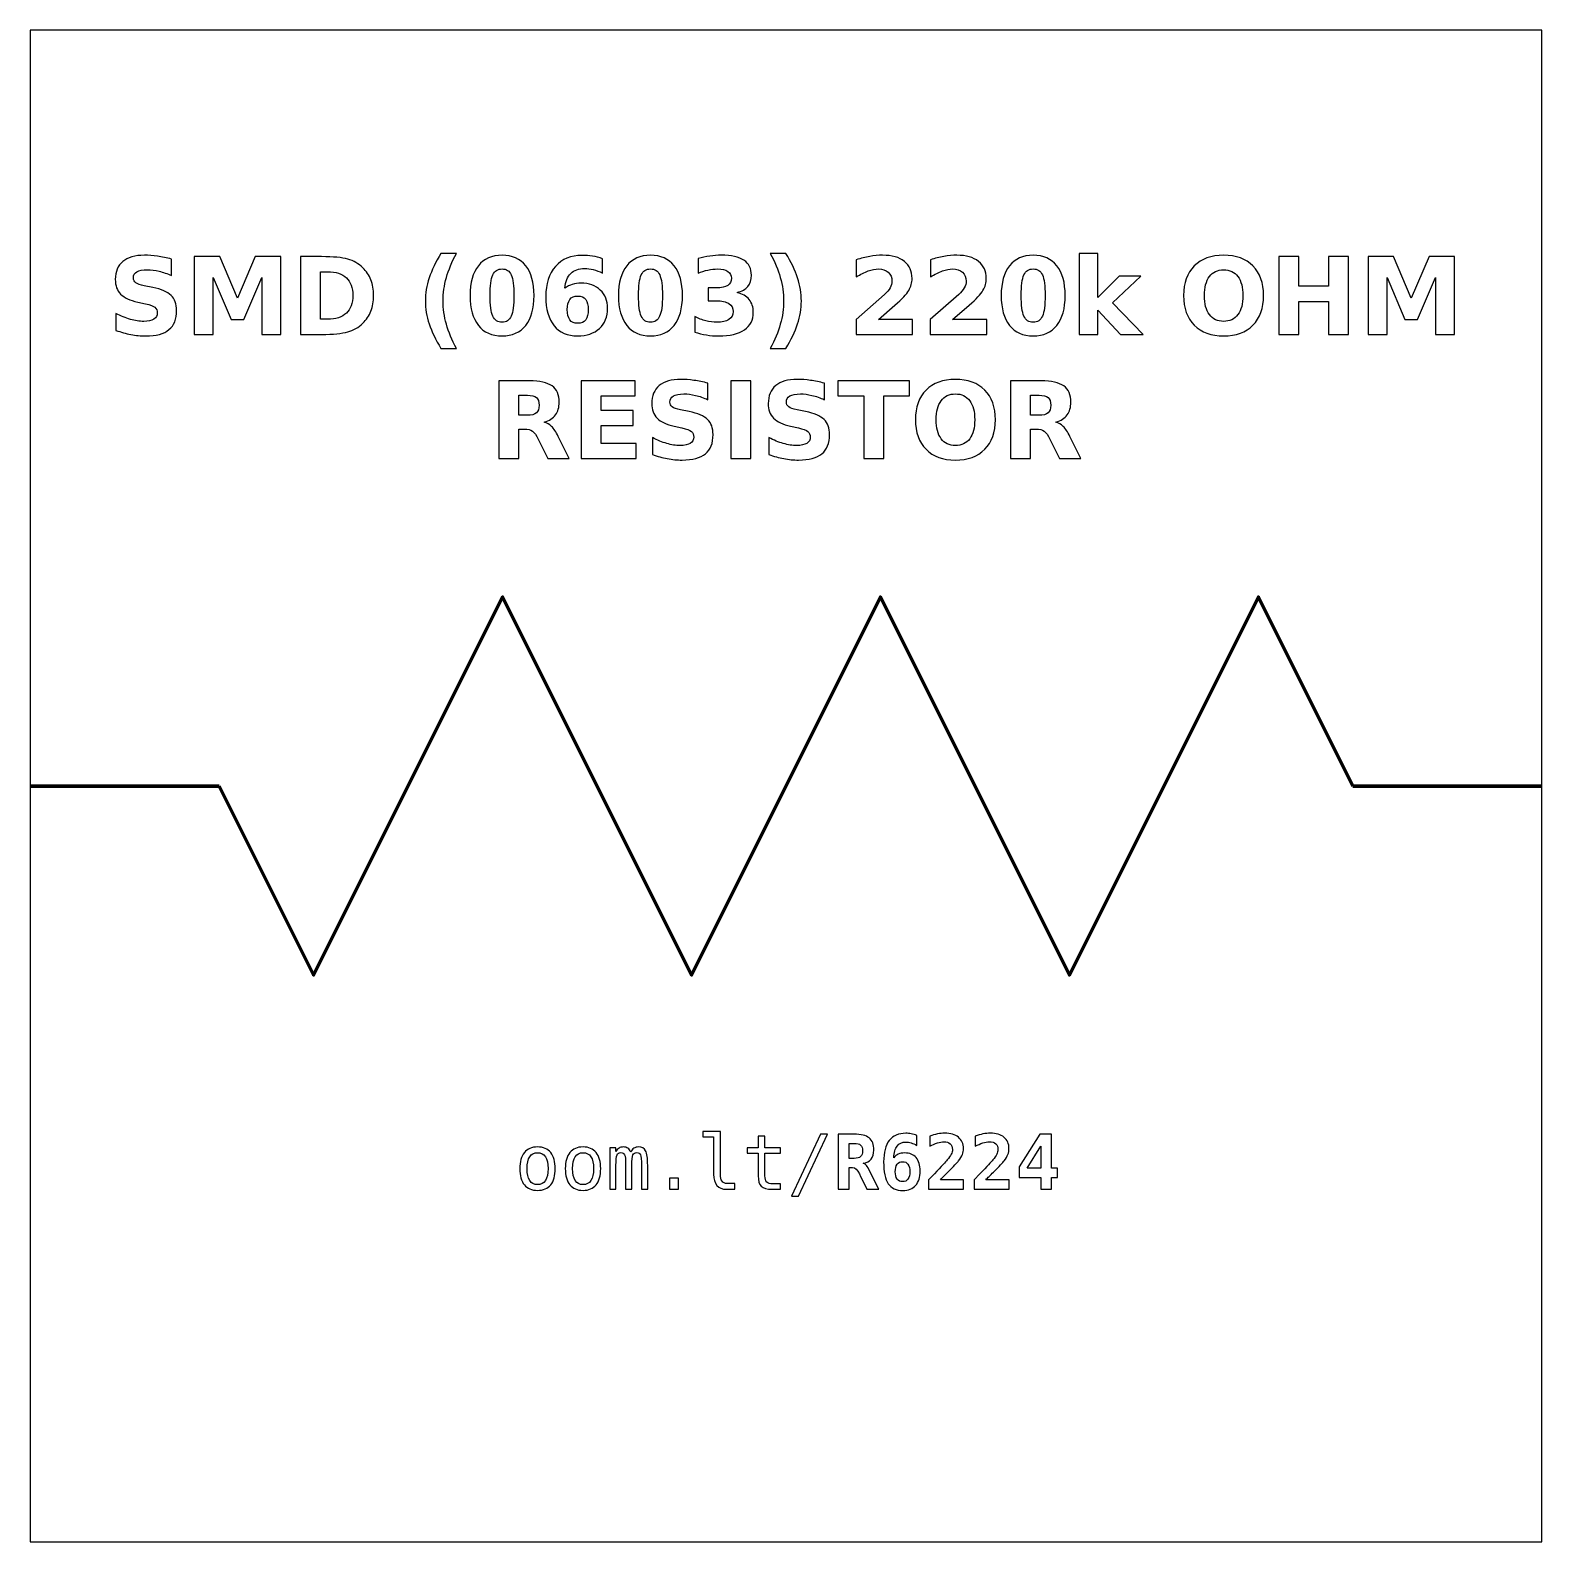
# Model space of a CAD drawing. Header units: centimetres. Extents: x -11.5 to -9.5, y -15.85 to -13.85.
import ezdxf

# ---------------------------------------------------------------- set-up
doc = ezdxf.new("R2010")
doc.units = ezdxf.units.CM
doc.header["$MEASUREMENT"] = 0
doc.layers.add('Layer 1', color=7, linetype='Continuous')

msp = doc.modelspace()

# ---------------------------------------------------------------- linework, layer by layer
at = {"layer": 'Layer 1', "color": 7}
msp.add_lwpolyline([(-11.5, -15.85), (-9.5, -15.85), (-9.5, -13.85), (-11.5, -13.85), (-11.5, -15.85)], close=True, dxfattribs=at)
at = {"layer": 'Layer 1', "color": 250}
for points, knots in [([(-11.31305, -14.15284), (-11.31305, -14.15284), (-11.31305, -14.17459), (-11.31305, -14.17459), (-11.31305, -14.17459), (-11.3187, -14.17207), (-11.32422, -14.17017), (-11.32958, -14.16888), (-11.32958, -14.16888), (-11.33497, -14.16758), (-11.34005, -14.16695), (-11.34482, -14.16695), (-11.34482, -14.16695), (-11.35115, -14.16695), (-11.35585, -14.16782), (-11.35889, -14.16956), (-11.35889, -14.16956), (-11.36192, -14.17132), (-11.36343, -14.17403), (-11.36343, -14.1777), (-11.36343, -14.1777), (-11.36343, -14.18045), (-11.36242, -14.18261), (-11.36037, -14.18414), (-11.36037, -14.18414), (-11.35832, -14.18567), (-11.35461, -14.18701), (-11.34922, -14.18811), (-11.34922, -14.18811), (-11.34922, -14.18811), (-11.33793, -14.19037), (-11.33793, -14.19037), (-11.33793, -14.19037), (-11.32648, -14.19268), (-11.31837, -14.19616), (-11.31355, -14.20086), (-11.31355, -14.20086), (-11.30872, -14.20554), (-11.3063, -14.2122), (-11.3063, -14.22083), (-11.3063, -14.22083), (-11.3063, -14.23219), (-11.30966, -14.24063), (-11.31639, -14.24616), (-11.31639, -14.24616), (-11.32312, -14.25168), (-11.33339, -14.25446), (-11.34722, -14.25446), (-11.34722, -14.25446), (-11.35376, -14.25446), (-11.3603, -14.25385), (-11.36686, -14.2526), (-11.36686, -14.2526), (-11.37342, -14.25135), (-11.38001, -14.24952), (-11.38657, -14.2471), (-11.38657, -14.2471), (-11.38657, -14.2471), (-11.38657, -14.22471), (-11.38657, -14.22471), (-11.38657, -14.22471), (-11.38001, -14.22819), (-11.37366, -14.23082), (-11.36752, -14.23259), (-11.36752, -14.23259), (-11.36138, -14.23435), (-11.35548, -14.23524), (-11.34979, -14.23524), (-11.34979, -14.23524), (-11.344, -14.23524), (-11.33956, -14.23428), (-11.33648, -14.23235), (-11.33648, -14.23235), (-11.33339, -14.23042), (-11.33187, -14.22767), (-11.33187, -14.22407), (-11.33187, -14.22407), (-11.33187, -14.22087), (-11.3329, -14.21838), (-11.33499, -14.21664), (-11.33499, -14.21664), (-11.33709, -14.2149), (-11.34125, -14.21333), (-11.34751, -14.21196), (-11.34751, -14.21196), (-11.34751, -14.21196), (-11.35778, -14.20968), (-11.35778, -14.20968), (-11.35778, -14.20968), (-11.36806, -14.20747), (-11.37559, -14.20397), (-11.38034, -14.19914), (-11.38034, -14.19914), (-11.38509, -14.19432), (-11.38746, -14.18781), (-11.38746, -14.17965), (-11.38746, -14.17965), (-11.38746, -14.16939), (-11.38415, -14.16151), (-11.37754, -14.15601), (-11.37754, -14.15601), (-11.37093, -14.15048), (-11.36143, -14.14773), (-11.34901, -14.14773), (-11.34901, -14.14773), (-11.34337, -14.14773), (-11.33756, -14.14816), (-11.33158, -14.149), (-11.33158, -14.149), (-11.32561, -14.14985), (-11.31943, -14.15112), (-11.31305, -14.15284)], [0, 0, 0, 0, 0.0357143, 0.0357143, 0.0357143, 0.0357143, 0.0714286, 0.0714286, 0.0714286, 0.0714286, 0.1071429, 0.1071429, 0.1071429, 0.1071429, 0.1428571, 0.1428571, 0.1428571, 0.1428571, 0.1785714, 0.1785714, 0.1785714, 0.1785714, 0.2142857, 0.2142857, 0.2142857, 0.2142857, 0.25, 0.25, 0.25, 0.25, 0.2857143, 0.2857143, 0.2857143, 0.2857143, 0.3214286, 0.3214286, 0.3214286, 0.3214286, 0.3571429, 0.3571429, 0.3571429, 0.3571429, 0.3928571, 0.3928571, 0.3928571, 0.3928571, 0.4285714, 0.4285714, 0.4285714, 0.4285714, 0.4642857, 0.4642857, 0.4642857, 0.4642857, 0.5, 0.5, 0.5, 0.5, 0.5357143, 0.5357143, 0.5357143, 0.5357143, 0.5714286, 0.5714286, 0.5714286, 0.5714286, 0.6071429, 0.6071429, 0.6071429, 0.6071429, 0.6428571, 0.6428571, 0.6428571, 0.6428571, 0.6785714, 0.6785714, 0.6785714, 0.6785714, 0.7142857, 0.7142857, 0.7142857, 0.7142857, 0.75, 0.75, 0.75, 0.75, 0.7857143, 0.7857143, 0.7857143, 0.7857143, 0.8214286, 0.8214286, 0.8214286, 0.8214286, 0.8571429, 0.8571429, 0.8571429, 0.8571429, 0.8928571, 0.8928571, 0.8928571, 0.8928571, 0.9285714, 0.9285714, 0.9285714, 0.9285714, 0.9642857, 0.9642857, 0.9642857, 0.9642857, 1, 1, 1, 1]), ([(-11.28302, -14.14959), (-11.28302, -14.14959), (-11.24927, -14.14959), (-11.24927, -14.14959), (-11.24927, -14.14959), (-11.24927, -14.14959), (-11.22582, -14.20465), (-11.22582, -14.20465), (-11.22582, -14.20465), (-11.22582, -14.20465), (-11.20226, -14.14959), (-11.20226, -14.14959), (-11.20226, -14.14959), (-11.20226, -14.14959), (-11.16858, -14.14959), (-11.16858, -14.14959), (-11.16858, -14.14959), (-11.16858, -14.14959), (-11.16858, -14.25246), (-11.16858, -14.25246), (-11.16858, -14.25246), (-11.16858, -14.25246), (-11.19365, -14.25246), (-11.19365, -14.25246), (-11.19365, -14.25246), (-11.19365, -14.25246), (-11.19365, -14.17722), (-11.19365, -14.17722), (-11.19365, -14.17722), (-11.19365, -14.17722), (-11.21736, -14.23268), (-11.21736, -14.23268), (-11.21736, -14.23268), (-11.21736, -14.23268), (-11.23417, -14.23268), (-11.23417, -14.23268), (-11.23417, -14.23268), (-11.23417, -14.23268), (-11.25788, -14.17722), (-11.25788, -14.17722), (-11.25788, -14.17722), (-11.25788, -14.17722), (-11.25788, -14.25246), (-11.25788, -14.25246), (-11.25788, -14.25246), (-11.25788, -14.25246), (-11.28302, -14.25246), (-11.28302, -14.25246), (-11.28302, -14.25246), (-11.28302, -14.25246), (-11.28302, -14.14959), (-11.28302, -14.14959)], [0, 0, 0, 0, 0.0769231, 0.0769231, 0.0769231, 0.0769231, 0.1538462, 0.1538462, 0.1538462, 0.1538462, 0.2307692, 0.2307692, 0.2307692, 0.2307692, 0.3076923, 0.3076923, 0.3076923, 0.3076923, 0.3846154, 0.3846154, 0.3846154, 0.3846154, 0.4615385, 0.4615385, 0.4615385, 0.4615385, 0.5384615, 0.5384615, 0.5384615, 0.5384615, 0.6153846, 0.6153846, 0.6153846, 0.6153846, 0.6923077, 0.6923077, 0.6923077, 0.6923077, 0.7692308, 0.7692308, 0.7692308, 0.7692308, 0.8461538, 0.8461538, 0.8461538, 0.8461538, 0.9230769, 0.9230769, 0.9230769, 0.9230769, 1, 1, 1, 1]), ([(-11.14259, -14.14959), (-11.14259, -14.14959), (-11.1146, -14.14959), (-11.1146, -14.14959), (-11.1146, -14.14959), (-11.09899, -14.14959), (-11.08737, -14.1507), (-11.07973, -14.15293), (-11.07973, -14.15293), (-11.07208, -14.15516), (-11.06552, -14.15893), (-11.06004, -14.16427), (-11.06004, -14.16427), (-11.05522, -14.1689), (-11.05165, -14.17426), (-11.04929, -14.18033), (-11.04929, -14.18033), (-11.04697, -14.18637), (-11.04579, -14.19324), (-11.04579, -14.20093), (-11.04579, -14.20093), (-11.04579, -14.20869), (-11.04697, -14.21561), (-11.04929, -14.2217), (-11.04929, -14.2217), (-11.05165, -14.22779), (-11.05522, -14.23315), (-11.06004, -14.23778), (-11.06004, -14.23778), (-11.06557, -14.24312), (-11.07218, -14.24689), (-11.07989, -14.24912), (-11.07989, -14.24912), (-11.08761, -14.25135), (-11.09918, -14.25246), (-11.1146, -14.25246), (-11.1146, -14.25246), (-11.1146, -14.25246), (-11.14259, -14.25246), (-11.14259, -14.25246), (-11.14259, -14.25246), (-11.14259, -14.25246), (-11.14259, -14.14959), (-11.14259, -14.14959)], [0, 0, 0, 0, 0.0909091, 0.0909091, 0.0909091, 0.0909091, 0.1818182, 0.1818182, 0.1818182, 0.1818182, 0.2727273, 0.2727273, 0.2727273, 0.2727273, 0.3636364, 0.3636364, 0.3636364, 0.3636364, 0.4545455, 0.4545455, 0.4545455, 0.4545455, 0.5454545, 0.5454545, 0.5454545, 0.5454545, 0.6363636, 0.6363636, 0.6363636, 0.6363636, 0.7272727, 0.7272727, 0.7272727, 0.7272727, 0.8181818, 0.8181818, 0.8181818, 0.8181818, 0.9090909, 0.9090909, 0.9090909, 0.9090909, 1, 1, 1, 1]), ([(-10.9361, -14.27106), (-10.9361, -14.27106), (-10.95656, -14.27106), (-10.95656, -14.27106), (-10.95656, -14.27106), (-10.96359, -14.25973), (-10.96879, -14.24893), (-10.97213, -14.2387), (-10.97213, -14.2387), (-10.97549, -14.22849), (-10.97716, -14.21836), (-10.97716, -14.20829), (-10.97716, -14.20829), (-10.97716, -14.19823), (-10.97547, -14.18804), (-10.97211, -14.17774), (-10.97211, -14.17774), (-10.96872, -14.16742), (-10.96355, -14.15665), (-10.95656, -14.14538), (-10.95656, -14.14538), (-10.95656, -14.14538), (-10.9361, -14.14538), (-10.9361, -14.14538), (-10.9361, -14.14538), (-10.94198, -14.15627), (-10.94638, -14.16692), (-10.94932, -14.17732), (-10.94932, -14.17732), (-10.95226, -14.18771), (-10.95374, -14.19799), (-10.95374, -14.20815), (-10.95374, -14.20815), (-10.95374, -14.21831), (-10.95228, -14.22859), (-10.94937, -14.23903), (-10.94937, -14.23903), (-10.94645, -14.24945), (-10.94203, -14.26013), (-10.9361, -14.27106)], [0, 0, 0, 0, 0.1, 0.1, 0.1, 0.1, 0.2, 0.2, 0.2, 0.2, 0.3, 0.3, 0.3, 0.3, 0.4, 0.4, 0.4, 0.4, 0.5, 0.5, 0.5, 0.5, 0.6, 0.6, 0.6, 0.6, 0.7, 0.7, 0.7, 0.7, 0.8, 0.8, 0.8, 0.8, 0.9, 0.9, 0.9, 0.9, 1, 1, 1, 1]), ([(-10.83337, -14.20112), (-10.83337, -14.21817), (-10.83704, -14.23132), (-10.8444, -14.24058), (-10.8444, -14.24058), (-10.85174, -14.24983), (-10.86218, -14.25446), (-10.87568, -14.25446), (-10.87568, -14.25446), (-10.88923, -14.25446), (-10.89969, -14.24983), (-10.90703, -14.24058), (-10.90703, -14.24058), (-10.91439, -14.23132), (-10.91806, -14.21817), (-10.91806, -14.20112), (-10.91806, -14.20112), (-10.91806, -14.18405), (-10.91439, -14.17087), (-10.90703, -14.16161), (-10.90703, -14.16161), (-10.89969, -14.15237), (-10.88923, -14.14773), (-10.87568, -14.14773), (-10.87568, -14.14773), (-10.86218, -14.14773), (-10.85174, -14.15237), (-10.8444, -14.16161), (-10.8444, -14.16161), (-10.83704, -14.17087), (-10.83337, -14.18405), (-10.83337, -14.20112)], [0, 0, 0, 0, 0.125, 0.125, 0.125, 0.125, 0.25, 0.25, 0.25, 0.25, 0.375, 0.375, 0.375, 0.375, 0.5, 0.5, 0.5, 0.5, 0.625, 0.625, 0.625, 0.625, 0.75, 0.75, 0.75, 0.75, 0.875, 0.875, 0.875, 0.875, 1, 1, 1, 1]), ([(-10.74278, -14.15227), (-10.74278, -14.15227), (-10.74278, -14.1713), (-10.74278, -14.1713), (-10.74278, -14.1713), (-10.74715, -14.16923), (-10.75124, -14.1677), (-10.7551, -14.16671), (-10.7551, -14.16671), (-10.75896, -14.16572), (-10.76274, -14.16523), (-10.76641, -14.16523), (-10.76641, -14.16523), (-10.77432, -14.16523), (-10.78045, -14.16742), (-10.78487, -14.17182), (-10.78487, -14.17182), (-10.78927, -14.17619), (-10.79186, -14.1827), (-10.79259, -14.19134), (-10.79259, -14.19134), (-10.78956, -14.1891), (-10.78626, -14.18741), (-10.78273, -14.18628), (-10.78273, -14.18628), (-10.77921, -14.18515), (-10.77535, -14.18459), (-10.77116, -14.18459), (-10.77116, -14.18459), (-10.76065, -14.18459), (-10.75216, -14.18767), (-10.74572, -14.19383), (-10.74572, -14.19383), (-10.73925, -14.19997), (-10.73603, -14.20803), (-10.73603, -14.21801), (-10.73603, -14.21801), (-10.73603, -14.22904), (-10.73963, -14.23786), (-10.74685, -14.24451), (-10.74685, -14.24451), (-10.75404, -14.25114), (-10.76373, -14.25446), (-10.77584, -14.25446), (-10.77584, -14.25446), (-10.7892, -14.25446), (-10.79955, -14.24994), (-10.80689, -14.24091), (-10.80689, -14.24091), (-10.8142, -14.2319), (-10.81787, -14.21909), (-10.81787, -14.20251), (-10.81787, -14.20251), (-10.81787, -14.18553), (-10.81359, -14.17217), (-10.80503, -14.16246), (-10.80503, -14.16246), (-10.79645, -14.15274), (-10.78471, -14.14787), (-10.76978, -14.14787), (-10.76978, -14.14787), (-10.76505, -14.14787), (-10.76046, -14.14825), (-10.75599, -14.14898), (-10.75599, -14.14898), (-10.75155, -14.14971), (-10.74715, -14.15081), (-10.74278, -14.15227)], [0, 0, 0, 0, 0.0588235, 0.0588235, 0.0588235, 0.0588235, 0.1176471, 0.1176471, 0.1176471, 0.1176471, 0.1764706, 0.1764706, 0.1764706, 0.1764706, 0.2352941, 0.2352941, 0.2352941, 0.2352941, 0.2941176, 0.2941176, 0.2941176, 0.2941176, 0.3529412, 0.3529412, 0.3529412, 0.3529412, 0.4117647, 0.4117647, 0.4117647, 0.4117647, 0.4705882, 0.4705882, 0.4705882, 0.4705882, 0.5294118, 0.5294118, 0.5294118, 0.5294118, 0.5882353, 0.5882353, 0.5882353, 0.5882353, 0.6470588, 0.6470588, 0.6470588, 0.6470588, 0.7058824, 0.7058824, 0.7058824, 0.7058824, 0.7647059, 0.7647059, 0.7647059, 0.7647059, 0.8235294, 0.8235294, 0.8235294, 0.8235294, 0.8823529, 0.8823529, 0.8823529, 0.8823529, 0.9411765, 0.9411765, 0.9411765, 0.9411765, 1, 1, 1, 1]), ([(-10.63699, -14.20112), (-10.63699, -14.21817), (-10.64066, -14.23132), (-10.64802, -14.24058), (-10.64802, -14.24058), (-10.65536, -14.24983), (-10.6658, -14.25446), (-10.6793, -14.25446), (-10.6793, -14.25446), (-10.69285, -14.25446), (-10.70331, -14.24983), (-10.71065, -14.24058), (-10.71065, -14.24058), (-10.71801, -14.23132), (-10.72168, -14.21817), (-10.72168, -14.20112), (-10.72168, -14.20112), (-10.72168, -14.18405), (-10.71801, -14.17087), (-10.71065, -14.16161), (-10.71065, -14.16161), (-10.70331, -14.15237), (-10.69285, -14.14773), (-10.6793, -14.14773), (-10.6793, -14.14773), (-10.6658, -14.14773), (-10.65536, -14.15237), (-10.64802, -14.16161), (-10.64802, -14.16161), (-10.64066, -14.17087), (-10.63699, -14.18405), (-10.63699, -14.20112)], [0, 0, 0, 0, 0.125, 0.125, 0.125, 0.125, 0.25, 0.25, 0.25, 0.25, 0.375, 0.375, 0.375, 0.375, 0.5, 0.5, 0.5, 0.5, 0.625, 0.625, 0.625, 0.625, 0.75, 0.75, 0.75, 0.75, 0.875, 0.875, 0.875, 0.875, 1, 1, 1, 1]), ([(-10.56451, -14.19698), (-10.55759, -14.19877), (-10.5523, -14.2019), (-10.5487, -14.20632), (-10.5487, -14.20632), (-10.5451, -14.21076), (-10.54329, -14.21638), (-10.54329, -14.22323), (-10.54329, -14.22323), (-10.54329, -14.23343), (-10.5472, -14.24119), (-10.555, -14.24651), (-10.555, -14.24651), (-10.56281, -14.2518), (-10.5742, -14.25446), (-10.58918, -14.25446), (-10.58918, -14.25446), (-10.59447, -14.25446), (-10.59976, -14.25404), (-10.60508, -14.25319), (-10.60508, -14.25319), (-10.61037, -14.25234), (-10.61561, -14.25105), (-10.62081, -14.24936), (-10.62081, -14.24936), (-10.62081, -14.24936), (-10.62081, -14.22889), (-10.62081, -14.22889), (-10.62081, -14.22889), (-10.61585, -14.23136), (-10.61093, -14.23325), (-10.60604, -14.23452), (-10.60604, -14.23452), (-10.60115, -14.23576), (-10.59633, -14.2364), (-10.5916, -14.2364), (-10.5916, -14.2364), (-10.58457, -14.2364), (-10.57918, -14.23517), (-10.57544, -14.23275), (-10.57544, -14.23275), (-10.5717, -14.23031), (-10.56982, -14.22683), (-10.56982, -14.22226), (-10.56982, -14.22226), (-10.56982, -14.21758), (-10.57175, -14.21403), (-10.57558, -14.21163), (-10.57558, -14.21163), (-10.57942, -14.20921), (-10.58508, -14.20801), (-10.59256, -14.20801), (-10.59256, -14.20801), (-10.59256, -14.20801), (-10.60317, -14.20801), (-10.60317, -14.20801), (-10.60317, -14.20801), (-10.60317, -14.20801), (-10.60317, -14.19091), (-10.60317, -14.19091), (-10.60317, -14.19091), (-10.60317, -14.19091), (-10.59202, -14.19091), (-10.59202, -14.19091), (-10.59202, -14.19091), (-10.58534, -14.19091), (-10.5804, -14.18988), (-10.57714, -14.18778), (-10.57714, -14.18778), (-10.57387, -14.18569), (-10.57224, -14.18252), (-10.57224, -14.17826), (-10.57224, -14.17826), (-10.57224, -14.17431), (-10.57382, -14.17125), (-10.57699, -14.16911), (-10.57699, -14.16911), (-10.58017, -14.16695), (-10.58464, -14.16587), (-10.59042, -14.16587), (-10.59042, -14.16587), (-10.5947, -14.16587), (-10.59901, -14.16634), (-10.60338, -14.1673), (-10.60338, -14.1673), (-10.60773, -14.16826), (-10.61206, -14.1697), (-10.61639, -14.17158), (-10.61639, -14.17158), (-10.61639, -14.17158), (-10.61639, -14.15215), (-10.61639, -14.15215), (-10.61639, -14.15215), (-10.61114, -14.15067), (-10.60597, -14.14957), (-10.60082, -14.14884), (-10.60082, -14.14884), (-10.59567, -14.14811), (-10.59064, -14.14773), (-10.58567, -14.14773), (-10.58567, -14.14773), (-10.57231, -14.14773), (-10.5623, -14.14992), (-10.55566, -14.15432), (-10.55566, -14.15432), (-10.54903, -14.15869), (-10.54572, -14.1653), (-10.54572, -14.17412), (-10.54572, -14.17412), (-10.54572, -14.18012), (-10.54729, -14.18506), (-10.55047, -14.18889), (-10.55047, -14.18889), (-10.55364, -14.19272), (-10.55832, -14.19543), (-10.56451, -14.19698)], [0, 0, 0, 0, 0.0344828, 0.0344828, 0.0344828, 0.0344828, 0.0689655, 0.0689655, 0.0689655, 0.0689655, 0.1034483, 0.1034483, 0.1034483, 0.1034483, 0.137931, 0.137931, 0.137931, 0.137931, 0.1724138, 0.1724138, 0.1724138, 0.1724138, 0.2068966, 0.2068966, 0.2068966, 0.2068966, 0.2413793, 0.2413793, 0.2413793, 0.2413793, 0.2758621, 0.2758621, 0.2758621, 0.2758621, 0.3103448, 0.3103448, 0.3103448, 0.3103448, 0.3448276, 0.3448276, 0.3448276, 0.3448276, 0.3793103, 0.3793103, 0.3793103, 0.3793103, 0.4137931, 0.4137931, 0.4137931, 0.4137931, 0.4482759, 0.4482759, 0.4482759, 0.4482759, 0.4827586, 0.4827586, 0.4827586, 0.4827586, 0.5172414, 0.5172414, 0.5172414, 0.5172414, 0.5517241, 0.5517241, 0.5517241, 0.5517241, 0.5862069, 0.5862069, 0.5862069, 0.5862069, 0.6206897, 0.6206897, 0.6206897, 0.6206897, 0.6551724, 0.6551724, 0.6551724, 0.6551724, 0.6896552, 0.6896552, 0.6896552, 0.6896552, 0.7241379, 0.7241379, 0.7241379, 0.7241379, 0.7586207, 0.7586207, 0.7586207, 0.7586207, 0.7931034, 0.7931034, 0.7931034, 0.7931034, 0.8275862, 0.8275862, 0.8275862, 0.8275862, 0.862069, 0.862069, 0.862069, 0.862069, 0.8965517, 0.8965517, 0.8965517, 0.8965517, 0.9310345, 0.9310345, 0.9310345, 0.9310345, 0.9655172, 0.9655172, 0.9655172, 0.9655172, 1, 1, 1, 1]), ([(-10.52076, -14.27106), (-10.51488, -14.26013), (-10.51046, -14.24945), (-10.50752, -14.23903), (-10.50752, -14.23903), (-10.50458, -14.22859), (-10.50312, -14.21831), (-10.50312, -14.20815), (-10.50312, -14.20815), (-10.50312, -14.19799), (-10.50458, -14.18771), (-10.50752, -14.17732), (-10.50752, -14.17732), (-10.51046, -14.16692), (-10.51488, -14.15627), (-10.52076, -14.14538), (-10.52076, -14.14538), (-10.52076, -14.14538), (-10.5003, -14.14538), (-10.5003, -14.14538), (-10.5003, -14.14538), (-10.49332, -14.15665), (-10.48814, -14.16742), (-10.48475, -14.17774), (-10.48475, -14.17774), (-10.48139, -14.18804), (-10.4797, -14.19823), (-10.4797, -14.20829), (-10.4797, -14.20829), (-10.4797, -14.21836), (-10.48137, -14.22849), (-10.48473, -14.2387), (-10.48473, -14.2387), (-10.48807, -14.24893), (-10.49327, -14.25973), (-10.5003, -14.27106), (-10.5003, -14.27106), (-10.5003, -14.27106), (-10.52076, -14.27106), (-10.52076, -14.27106)], [0, 0, 0, 0, 0.1, 0.1, 0.1, 0.1, 0.2, 0.2, 0.2, 0.2, 0.3, 0.3, 0.3, 0.3, 0.4, 0.4, 0.4, 0.4, 0.5, 0.5, 0.5, 0.5, 0.6, 0.6, 0.6, 0.6, 0.7, 0.7, 0.7, 0.7, 0.8, 0.8, 0.8, 0.8, 0.9, 0.9, 0.9, 0.9, 1, 1, 1, 1]), ([(-10.37777, -14.23296), (-10.37777, -14.23296), (-10.33249, -14.23296), (-10.33249, -14.23296), (-10.33249, -14.23296), (-10.33249, -14.23296), (-10.33249, -14.25246), (-10.33249, -14.25246), (-10.33249, -14.25246), (-10.33249, -14.25246), (-10.40726, -14.25246), (-10.40726, -14.25246), (-10.40726, -14.25246), (-10.40726, -14.25246), (-10.40726, -14.23296), (-10.40726, -14.23296), (-10.40726, -14.23296), (-10.40726, -14.23296), (-10.3697, -14.19983), (-10.3697, -14.19983), (-10.3697, -14.19983), (-10.36634, -14.19679), (-10.36387, -14.19383), (-10.36227, -14.19094), (-10.36227, -14.19094), (-10.36065, -14.18804), (-10.35985, -14.18503), (-10.35985, -14.1819), (-10.35985, -14.1819), (-10.35985, -14.17708), (-10.36147, -14.1732), (-10.36471, -14.17026), (-10.36471, -14.17026), (-10.36794, -14.16732), (-10.37224, -14.16587), (-10.37763, -14.16587), (-10.37763, -14.16587), (-10.38176, -14.16587), (-10.38628, -14.16676), (-10.3912, -14.16852), (-10.3912, -14.16852), (-10.39611, -14.17029), (-10.40138, -14.17292), (-10.40698, -14.1764), (-10.40698, -14.1764), (-10.40698, -14.1764), (-10.40698, -14.1538), (-10.40698, -14.1538), (-10.40698, -14.1538), (-10.401, -14.15183), (-10.3951, -14.15032), (-10.38927, -14.14929), (-10.38927, -14.14929), (-10.38343, -14.14825), (-10.37772, -14.14773), (-10.3721, -14.14773), (-10.3721, -14.14773), (-10.3598, -14.14773), (-10.35023, -14.15044), (-10.34341, -14.15587), (-10.34341, -14.15587), (-10.33659, -14.16128), (-10.33318, -14.16883), (-10.33318, -14.17854), (-10.33318, -14.17854), (-10.33318, -14.18414), (-10.33463, -14.18936), (-10.33753, -14.19421), (-10.33753, -14.19421), (-10.34042, -14.19905), (-10.34651, -14.20554), (-10.35578, -14.21368), (-10.35578, -14.21368), (-10.35578, -14.21368), (-10.37777, -14.23296), (-10.37777, -14.23296)], [0, 0, 0, 0, 0.0526316, 0.0526316, 0.0526316, 0.0526316, 0.1052632, 0.1052632, 0.1052632, 0.1052632, 0.1578947, 0.1578947, 0.1578947, 0.1578947, 0.2105263, 0.2105263, 0.2105263, 0.2105263, 0.2631579, 0.2631579, 0.2631579, 0.2631579, 0.3157895, 0.3157895, 0.3157895, 0.3157895, 0.3684211, 0.3684211, 0.3684211, 0.3684211, 0.4210526, 0.4210526, 0.4210526, 0.4210526, 0.4736842, 0.4736842, 0.4736842, 0.4736842, 0.5263158, 0.5263158, 0.5263158, 0.5263158, 0.5789474, 0.5789474, 0.5789474, 0.5789474, 0.6315789, 0.6315789, 0.6315789, 0.6315789, 0.6842105, 0.6842105, 0.6842105, 0.6842105, 0.7368421, 0.7368421, 0.7368421, 0.7368421, 0.7894737, 0.7894737, 0.7894737, 0.7894737, 0.8421053, 0.8421053, 0.8421053, 0.8421053, 0.8947368, 0.8947368, 0.8947368, 0.8947368, 0.9473684, 0.9473684, 0.9473684, 0.9473684, 1, 1, 1, 1]), ([(-10.27958, -14.23296), (-10.27958, -14.23296), (-10.2343, -14.23296), (-10.2343, -14.23296), (-10.2343, -14.23296), (-10.2343, -14.23296), (-10.2343, -14.25246), (-10.2343, -14.25246), (-10.2343, -14.25246), (-10.2343, -14.25246), (-10.30907, -14.25246), (-10.30907, -14.25246), (-10.30907, -14.25246), (-10.30907, -14.25246), (-10.30907, -14.23296), (-10.30907, -14.23296), (-10.30907, -14.23296), (-10.30907, -14.23296), (-10.27151, -14.19983), (-10.27151, -14.19983), (-10.27151, -14.19983), (-10.26815, -14.19679), (-10.26568, -14.19383), (-10.26408, -14.19094), (-10.26408, -14.19094), (-10.26246, -14.18804), (-10.26166, -14.18503), (-10.26166, -14.1819), (-10.26166, -14.1819), (-10.26166, -14.17708), (-10.26328, -14.1732), (-10.26652, -14.17026), (-10.26652, -14.17026), (-10.26975, -14.16732), (-10.27405, -14.16587), (-10.27944, -14.16587), (-10.27944, -14.16587), (-10.28357, -14.16587), (-10.28809, -14.16676), (-10.29301, -14.16852), (-10.29301, -14.16852), (-10.29792, -14.17029), (-10.30319, -14.17292), (-10.30879, -14.1764), (-10.30879, -14.1764), (-10.30879, -14.1764), (-10.30879, -14.1538), (-10.30879, -14.1538), (-10.30879, -14.1538), (-10.30281, -14.15183), (-10.29691, -14.15032), (-10.29108, -14.14929), (-10.29108, -14.14929), (-10.28524, -14.14825), (-10.27953, -14.14773), (-10.27391, -14.14773), (-10.27391, -14.14773), (-10.26161, -14.14773), (-10.25204, -14.15044), (-10.24522, -14.15587), (-10.24522, -14.15587), (-10.2384, -14.16128), (-10.23499, -14.16883), (-10.23499, -14.17854), (-10.23499, -14.17854), (-10.23499, -14.18414), (-10.23644, -14.18936), (-10.23934, -14.19421), (-10.23934, -14.19421), (-10.24223, -14.19905), (-10.24832, -14.20554), (-10.25759, -14.21368), (-10.25759, -14.21368), (-10.25759, -14.21368), (-10.27958, -14.23296), (-10.27958, -14.23296)], [0, 0, 0, 0, 0.0526316, 0.0526316, 0.0526316, 0.0526316, 0.1052632, 0.1052632, 0.1052632, 0.1052632, 0.1578947, 0.1578947, 0.1578947, 0.1578947, 0.2105263, 0.2105263, 0.2105263, 0.2105263, 0.2631579, 0.2631579, 0.2631579, 0.2631579, 0.3157895, 0.3157895, 0.3157895, 0.3157895, 0.3684211, 0.3684211, 0.3684211, 0.3684211, 0.4210526, 0.4210526, 0.4210526, 0.4210526, 0.4736842, 0.4736842, 0.4736842, 0.4736842, 0.5263158, 0.5263158, 0.5263158, 0.5263158, 0.5789474, 0.5789474, 0.5789474, 0.5789474, 0.6315789, 0.6315789, 0.6315789, 0.6315789, 0.6842105, 0.6842105, 0.6842105, 0.6842105, 0.7368421, 0.7368421, 0.7368421, 0.7368421, 0.7894737, 0.7894737, 0.7894737, 0.7894737, 0.8421053, 0.8421053, 0.8421053, 0.8421053, 0.8947368, 0.8947368, 0.8947368, 0.8947368, 0.9473684, 0.9473684, 0.9473684, 0.9473684, 1, 1, 1, 1]), ([(-10.13061, -14.20112), (-10.13061, -14.21817), (-10.13428, -14.23132), (-10.14164, -14.24058), (-10.14164, -14.24058), (-10.14898, -14.24983), (-10.15942, -14.25446), (-10.17292, -14.25446), (-10.17292, -14.25446), (-10.18647, -14.25446), (-10.19693, -14.24983), (-10.20427, -14.24058), (-10.20427, -14.24058), (-10.21163, -14.23132), (-10.2153, -14.21817), (-10.2153, -14.20112), (-10.2153, -14.20112), (-10.2153, -14.18405), (-10.21163, -14.17087), (-10.20427, -14.16161), (-10.20427, -14.16161), (-10.19693, -14.15237), (-10.18647, -14.14773), (-10.17292, -14.14773), (-10.17292, -14.14773), (-10.15942, -14.14773), (-10.14898, -14.15237), (-10.14164, -14.16161), (-10.14164, -14.16161), (-10.13428, -14.17087), (-10.13061, -14.18405), (-10.13061, -14.20112)], [0, 0, 0, 0, 0.125, 0.125, 0.125, 0.125, 0.25, 0.25, 0.25, 0.25, 0.375, 0.375, 0.375, 0.375, 0.5, 0.5, 0.5, 0.5, 0.625, 0.625, 0.625, 0.625, 0.75, 0.75, 0.75, 0.75, 0.875, 0.875, 0.875, 0.875, 1, 1, 1, 1]), ([(-10.11201, -14.14524), (-10.11201, -14.14524), (-10.08734, -14.14524), (-10.08734, -14.14524), (-10.08734, -14.14524), (-10.08734, -14.14524), (-10.08734, -14.20361), (-10.08734, -14.20361), (-10.08734, -14.20361), (-10.08734, -14.20361), (-10.05895, -14.1753), (-10.05895, -14.1753), (-10.05895, -14.1753), (-10.05895, -14.1753), (-10.03028, -14.1753), (-10.03028, -14.1753), (-10.03028, -14.1753), (-10.03028, -14.1753), (-10.06798, -14.21071), (-10.06798, -14.21071), (-10.06798, -14.21071), (-10.06798, -14.21071), (-10.02732, -14.25246), (-10.02732, -14.25246), (-10.02732, -14.25246), (-10.02732, -14.25246), (-10.05723, -14.25246), (-10.05723, -14.25246), (-10.05723, -14.25246), (-10.05723, -14.25246), (-10.08734, -14.22029), (-10.08734, -14.22029), (-10.08734, -14.22029), (-10.08734, -14.22029), (-10.08734, -14.25246), (-10.08734, -14.25246), (-10.08734, -14.25246), (-10.08734, -14.25246), (-10.11201, -14.25246), (-10.11201, -14.25246), (-10.11201, -14.25246), (-10.11201, -14.25246), (-10.11201, -14.14524), (-10.11201, -14.14524)], [0, 0, 0, 0, 0.0909091, 0.0909091, 0.0909091, 0.0909091, 0.1818182, 0.1818182, 0.1818182, 0.1818182, 0.2727273, 0.2727273, 0.2727273, 0.2727273, 0.3636364, 0.3636364, 0.3636364, 0.3636364, 0.4545455, 0.4545455, 0.4545455, 0.4545455, 0.5454545, 0.5454545, 0.5454545, 0.5454545, 0.6363636, 0.6363636, 0.6363636, 0.6363636, 0.7272727, 0.7272727, 0.7272727, 0.7272727, 0.8181818, 0.8181818, 0.8181818, 0.8181818, 0.9090909, 0.9090909, 0.9090909, 0.9090909, 1, 1, 1, 1]), ([(-9.92094, -14.14773), (-9.90441, -14.14773), (-9.89145, -14.15246), (-9.88209, -14.16194), (-9.88209, -14.16194), (-9.87271, -14.17139), (-9.86803, -14.18444), (-9.86803, -14.20112), (-9.86803, -14.20112), (-9.86803, -14.21775), (-9.87271, -14.2308), (-9.88209, -14.24025), (-9.88209, -14.24025), (-9.89145, -14.24973), (-9.90441, -14.25446), (-9.92094, -14.25446), (-9.92094, -14.25446), (-9.93743, -14.25446), (-9.95036, -14.24973), (-9.95977, -14.24025), (-9.95977, -14.24025), (-9.96915, -14.2308), (-9.97386, -14.21775), (-9.97386, -14.20112), (-9.97386, -14.20112), (-9.97386, -14.18444), (-9.96915, -14.17139), (-9.95977, -14.16194), (-9.95977, -14.16194), (-9.95036, -14.15246), (-9.93743, -14.14773), (-9.92094, -14.14773)], [0, 0, 0, 0, 0.125, 0.125, 0.125, 0.125, 0.25, 0.25, 0.25, 0.25, 0.375, 0.375, 0.375, 0.375, 0.5, 0.5, 0.5, 0.5, 0.625, 0.625, 0.625, 0.625, 0.75, 0.75, 0.75, 0.75, 0.875, 0.875, 0.875, 0.875, 1, 1, 1, 1]), ([(-9.84796, -14.14959), (-9.84796, -14.14959), (-9.82143, -14.14959), (-9.82143, -14.14959), (-9.82143, -14.14959), (-9.82143, -14.14959), (-9.82143, -14.1888), (-9.82143, -14.1888), (-9.82143, -14.1888), (-9.82143, -14.1888), (-9.7823, -14.1888), (-9.7823, -14.1888), (-9.7823, -14.1888), (-9.7823, -14.1888), (-9.7823, -14.14959), (-9.7823, -14.14959), (-9.7823, -14.14959), (-9.7823, -14.14959), (-9.75577, -14.14959), (-9.75577, -14.14959), (-9.75577, -14.14959), (-9.75577, -14.14959), (-9.75577, -14.25246), (-9.75577, -14.25246), (-9.75577, -14.25246), (-9.75577, -14.25246), (-9.7823, -14.25246), (-9.7823, -14.25246), (-9.7823, -14.25246), (-9.7823, -14.25246), (-9.7823, -14.20886), (-9.7823, -14.20886), (-9.7823, -14.20886), (-9.7823, -14.20886), (-9.82143, -14.20886), (-9.82143, -14.20886), (-9.82143, -14.20886), (-9.82143, -14.20886), (-9.82143, -14.25246), (-9.82143, -14.25246), (-9.82143, -14.25246), (-9.82143, -14.25246), (-9.84796, -14.25246), (-9.84796, -14.25246), (-9.84796, -14.25246), (-9.84796, -14.25246), (-9.84796, -14.14959), (-9.84796, -14.14959)], [0, 0, 0, 0, 0.0833333, 0.0833333, 0.0833333, 0.0833333, 0.1666667, 0.1666667, 0.1666667, 0.1666667, 0.25, 0.25, 0.25, 0.25, 0.3333333, 0.3333333, 0.3333333, 0.3333333, 0.4166667, 0.4166667, 0.4166667, 0.4166667, 0.5, 0.5, 0.5, 0.5, 0.5833333, 0.5833333, 0.5833333, 0.5833333, 0.6666667, 0.6666667, 0.6666667, 0.6666667, 0.75, 0.75, 0.75, 0.75, 0.8333333, 0.8333333, 0.8333333, 0.8333333, 0.9166667, 0.9166667, 0.9166667, 0.9166667, 1, 1, 1, 1]), ([(-9.72987, -14.14959), (-9.72987, -14.14959), (-9.69612, -14.14959), (-9.69612, -14.14959), (-9.69612, -14.14959), (-9.69612, -14.14959), (-9.67267, -14.20465), (-9.67267, -14.20465), (-9.67267, -14.20465), (-9.67267, -14.20465), (-9.64911, -14.14959), (-9.64911, -14.14959), (-9.64911, -14.14959), (-9.64911, -14.14959), (-9.61543, -14.14959), (-9.61543, -14.14959), (-9.61543, -14.14959), (-9.61543, -14.14959), (-9.61543, -14.25246), (-9.61543, -14.25246), (-9.61543, -14.25246), (-9.61543, -14.25246), (-9.6405, -14.25246), (-9.6405, -14.25246), (-9.6405, -14.25246), (-9.6405, -14.25246), (-9.6405, -14.17722), (-9.6405, -14.17722), (-9.6405, -14.17722), (-9.6405, -14.17722), (-9.66421, -14.23268), (-9.66421, -14.23268), (-9.66421, -14.23268), (-9.66421, -14.23268), (-9.68102, -14.23268), (-9.68102, -14.23268), (-9.68102, -14.23268), (-9.68102, -14.23268), (-9.70473, -14.17722), (-9.70473, -14.17722), (-9.70473, -14.17722), (-9.70473, -14.17722), (-9.70473, -14.25246), (-9.70473, -14.25246), (-9.70473, -14.25246), (-9.70473, -14.25246), (-9.72987, -14.25246), (-9.72987, -14.25246), (-9.72987, -14.25246), (-9.72987, -14.25246), (-9.72987, -14.14959), (-9.72987, -14.14959)], [0, 0, 0, 0, 0.0769231, 0.0769231, 0.0769231, 0.0769231, 0.1538462, 0.1538462, 0.1538462, 0.1538462, 0.2307692, 0.2307692, 0.2307692, 0.2307692, 0.3076923, 0.3076923, 0.3076923, 0.3076923, 0.3846154, 0.3846154, 0.3846154, 0.3846154, 0.4615385, 0.4615385, 0.4615385, 0.4615385, 0.5384615, 0.5384615, 0.5384615, 0.5384615, 0.6153846, 0.6153846, 0.6153846, 0.6153846, 0.6923077, 0.6923077, 0.6923077, 0.6923077, 0.7692308, 0.7692308, 0.7692308, 0.7692308, 0.8461538, 0.8461538, 0.8461538, 0.8461538, 0.9230769, 0.9230769, 0.9230769, 0.9230769, 1, 1, 1, 1]), ([(-11.11606, -14.16965), (-11.11606, -14.16965), (-11.11606, -14.2324), (-11.11606, -14.2324), (-11.11606, -14.2324), (-11.11606, -14.2324), (-11.10656, -14.2324), (-11.10656, -14.2324), (-11.10656, -14.2324), (-11.09572, -14.2324), (-11.08744, -14.22972), (-11.08173, -14.22433), (-11.08173, -14.22433), (-11.07601, -14.21897), (-11.07314, -14.21116), (-11.07314, -14.20093), (-11.07314, -14.20093), (-11.07314, -14.19072), (-11.07599, -14.18296), (-11.08168, -14.17765), (-11.08168, -14.17765), (-11.08737, -14.17231), (-11.09567, -14.16965), (-11.10656, -14.16965), (-11.10656, -14.16965), (-11.10656, -14.16965), (-11.11606, -14.16965), (-11.11606, -14.16965)], [0, 0, 0, 0, 0.1428571, 0.1428571, 0.1428571, 0.1428571, 0.2857143, 0.2857143, 0.2857143, 0.2857143, 0.4285714, 0.4285714, 0.4285714, 0.4285714, 0.5714286, 0.5714286, 0.5714286, 0.5714286, 0.7142857, 0.7142857, 0.7142857, 0.7142857, 0.8571429, 0.8571429, 0.8571429, 0.8571429, 1, 1, 1, 1]), ([(-10.8599, -14.20093), (-10.8599, -14.18807), (-10.8611, -14.17901), (-10.86352, -14.17374), (-10.86352, -14.17374), (-10.86592, -14.1685), (-10.86999, -14.16587), (-10.87568, -14.16587), (-10.87568, -14.16587), (-10.88137, -14.16587), (-10.88544, -14.1685), (-10.88789, -14.17374), (-10.88789, -14.17374), (-10.89031, -14.17901), (-10.89153, -14.18807), (-10.89153, -14.20093), (-10.89153, -14.20093), (-10.89153, -14.21391), (-10.89031, -14.22309), (-10.88789, -14.2284), (-10.88789, -14.2284), (-10.88544, -14.23374), (-10.88137, -14.2364), (-10.87568, -14.2364), (-10.87568, -14.2364), (-10.87004, -14.2364), (-10.86599, -14.23374), (-10.86354, -14.2284), (-10.86354, -14.2284), (-10.86112, -14.22309), (-10.8599, -14.21391), (-10.8599, -14.20093)], [0, 0, 0, 0, 0.125, 0.125, 0.125, 0.125, 0.25, 0.25, 0.25, 0.25, 0.375, 0.375, 0.375, 0.375, 0.5, 0.5, 0.5, 0.5, 0.625, 0.625, 0.625, 0.625, 0.75, 0.75, 0.75, 0.75, 0.875, 0.875, 0.875, 0.875, 1, 1, 1, 1]), ([(-10.66352, -14.20093), (-10.66352, -14.18807), (-10.66472, -14.17901), (-10.66714, -14.17374), (-10.66714, -14.17374), (-10.66954, -14.1685), (-10.67361, -14.16587), (-10.6793, -14.16587), (-10.6793, -14.16587), (-10.68499, -14.16587), (-10.68906, -14.1685), (-10.69151, -14.17374), (-10.69151, -14.17374), (-10.69393, -14.17901), (-10.69515, -14.18807), (-10.69515, -14.20093), (-10.69515, -14.20093), (-10.69515, -14.21391), (-10.69393, -14.22309), (-10.69151, -14.2284), (-10.69151, -14.2284), (-10.68906, -14.23374), (-10.68499, -14.2364), (-10.6793, -14.2364), (-10.6793, -14.2364), (-10.67366, -14.2364), (-10.66961, -14.23374), (-10.66716, -14.2284), (-10.66716, -14.2284), (-10.66474, -14.22309), (-10.66352, -14.21391), (-10.66352, -14.20093)], [0, 0, 0, 0, 0.125, 0.125, 0.125, 0.125, 0.25, 0.25, 0.25, 0.25, 0.375, 0.375, 0.375, 0.375, 0.5, 0.5, 0.5, 0.5, 0.625, 0.625, 0.625, 0.625, 0.75, 0.75, 0.75, 0.75, 0.875, 0.875, 0.875, 0.875, 1, 1, 1, 1]), ([(-10.15714, -14.20093), (-10.15714, -14.18807), (-10.15834, -14.17901), (-10.16076, -14.17374), (-10.16076, -14.17374), (-10.16316, -14.1685), (-10.16723, -14.16587), (-10.17292, -14.16587), (-10.17292, -14.16587), (-10.17861, -14.16587), (-10.18268, -14.1685), (-10.18513, -14.17374), (-10.18513, -14.17374), (-10.18755, -14.17901), (-10.18877, -14.18807), (-10.18877, -14.20093), (-10.18877, -14.20093), (-10.18877, -14.21391), (-10.18755, -14.22309), (-10.18513, -14.2284), (-10.18513, -14.2284), (-10.18268, -14.23374), (-10.17861, -14.2364), (-10.17292, -14.2364), (-10.17292, -14.2364), (-10.16728, -14.2364), (-10.16323, -14.23374), (-10.16078, -14.2284), (-10.16078, -14.2284), (-10.15836, -14.22309), (-10.15714, -14.21391), (-10.15714, -14.20093)], [0, 0, 0, 0, 0.125, 0.125, 0.125, 0.125, 0.25, 0.25, 0.25, 0.25, 0.375, 0.375, 0.375, 0.375, 0.5, 0.5, 0.5, 0.5, 0.625, 0.625, 0.625, 0.625, 0.75, 0.75, 0.75, 0.75, 0.875, 0.875, 0.875, 0.875, 1, 1, 1, 1]), ([(-9.92094, -14.16695), (-9.92903, -14.16695), (-9.93529, -14.16993), (-9.93976, -14.17591), (-9.93976, -14.17591), (-9.9442, -14.18188), (-9.94644, -14.19028), (-9.94644, -14.20112), (-9.94644, -14.20112), (-9.94644, -14.21194), (-9.9442, -14.22031), (-9.93976, -14.22628), (-9.93976, -14.22628), (-9.93529, -14.23226), (-9.92903, -14.23524), (-9.92094, -14.23524), (-9.92094, -14.23524), (-9.9128, -14.23524), (-9.90653, -14.23226), (-9.90206, -14.22628), (-9.90206, -14.22628), (-9.89761, -14.22031), (-9.89538, -14.21194), (-9.89538, -14.20112), (-9.89538, -14.20112), (-9.89538, -14.19028), (-9.89761, -14.18188), (-9.90206, -14.17591), (-9.90206, -14.17591), (-9.90653, -14.16993), (-9.9128, -14.16695), (-9.92094, -14.16695)], [0, 0, 0, 0, 0.125, 0.125, 0.125, 0.125, 0.25, 0.25, 0.25, 0.25, 0.375, 0.375, 0.375, 0.375, 0.5, 0.5, 0.5, 0.5, 0.625, 0.625, 0.625, 0.625, 0.75, 0.75, 0.75, 0.75, 0.875, 0.875, 0.875, 0.875, 1, 1, 1, 1]), ([(-10.77556, -14.20168), (-10.78022, -14.20168), (-10.7837, -14.20319), (-10.786, -14.2062), (-10.786, -14.2062), (-10.78833, -14.20921), (-10.78948, -14.21373), (-10.78948, -14.21972), (-10.78948, -14.21972), (-10.78948, -14.22574), (-10.78833, -14.23026), (-10.786, -14.23327), (-10.786, -14.23327), (-10.7837, -14.23628), (-10.78022, -14.23778), (-10.77556, -14.23778), (-10.77556, -14.23778), (-10.77088, -14.23778), (-10.76738, -14.23628), (-10.76507, -14.23327), (-10.76507, -14.23327), (-10.76274, -14.23026), (-10.76159, -14.22574), (-10.76159, -14.21972), (-10.76159, -14.21972), (-10.76159, -14.21373), (-10.76274, -14.20921), (-10.76507, -14.2062), (-10.76507, -14.2062), (-10.76738, -14.20319), (-10.77088, -14.20168), (-10.77556, -14.20168)], [0, 0, 0, 0, 0.125, 0.125, 0.125, 0.125, 0.25, 0.25, 0.25, 0.25, 0.375, 0.375, 0.375, 0.375, 0.5, 0.5, 0.5, 0.5, 0.625, 0.625, 0.625, 0.625, 0.75, 0.75, 0.75, 0.75, 0.875, 0.875, 0.875, 0.875, 1, 1, 1, 1]), ([(-10.85334, -14.37779), (-10.85334, -14.37779), (-10.85334, -14.41671), (-10.85334, -14.41671), (-10.85334, -14.41671), (-10.85334, -14.41671), (-10.87987, -14.41671), (-10.87987, -14.41671), (-10.87987, -14.41671), (-10.87987, -14.41671), (-10.87987, -14.31384), (-10.87987, -14.31384), (-10.87987, -14.31384), (-10.87987, -14.31384), (-10.83935, -14.31384), (-10.83935, -14.31384), (-10.83935, -14.31384), (-10.8258, -14.31384), (-10.81585, -14.31612), (-10.80955, -14.32066), (-10.80955, -14.32066), (-10.80323, -14.3252), (-10.80007, -14.3324), (-10.80007, -14.34223), (-10.80007, -14.34223), (-10.80007, -14.34902), (-10.80172, -14.35462), (-10.80499, -14.35897), (-10.80499, -14.35897), (-10.80828, -14.36335), (-10.81324, -14.36657), (-10.81985, -14.36862), (-10.81985, -14.36862), (-10.81623, -14.36946), (-10.81296, -14.37132), (-10.81009, -14.37424), (-10.81009, -14.37424), (-10.80722, -14.37715), (-10.80433, -14.38157), (-10.80139, -14.3875), (-10.80139, -14.3875), (-10.80139, -14.3875), (-10.78697, -14.41671), (-10.78697, -14.41671), (-10.78697, -14.41671), (-10.78697, -14.41671), (-10.81524, -14.41671), (-10.81524, -14.41671), (-10.81524, -14.41671), (-10.81524, -14.41671), (-10.82778, -14.39115), (-10.82778, -14.39115), (-10.82778, -14.39115), (-10.83029, -14.38602), (-10.83286, -14.38249), (-10.83547, -14.38061), (-10.83547, -14.38061), (-10.83806, -14.37873), (-10.84151, -14.37779), (-10.84584, -14.37779), (-10.84584, -14.37779), (-10.84584, -14.37779), (-10.85334, -14.37779), (-10.85334, -14.37779)], [0, 0, 0, 0, 0.0625, 0.0625, 0.0625, 0.0625, 0.125, 0.125, 0.125, 0.125, 0.1875, 0.1875, 0.1875, 0.1875, 0.25, 0.25, 0.25, 0.25, 0.3125, 0.3125, 0.3125, 0.3125, 0.375, 0.375, 0.375, 0.375, 0.4375, 0.4375, 0.4375, 0.4375, 0.5, 0.5, 0.5, 0.5, 0.5625, 0.5625, 0.5625, 0.5625, 0.625, 0.625, 0.625, 0.625, 0.6875, 0.6875, 0.6875, 0.6875, 0.75, 0.75, 0.75, 0.75, 0.8125, 0.8125, 0.8125, 0.8125, 0.875, 0.875, 0.875, 0.875, 0.9375, 0.9375, 0.9375, 0.9375, 1, 1, 1, 1]), ([(-10.77122, -14.31384), (-10.77122, -14.31384), (-10.69963, -14.31384), (-10.69963, -14.31384), (-10.69963, -14.31384), (-10.69963, -14.31384), (-10.69963, -14.3339), (-10.69963, -14.3339), (-10.69963, -14.3339), (-10.69963, -14.3339), (-10.74469, -14.3339), (-10.74469, -14.3339), (-10.74469, -14.3339), (-10.74469, -14.3339), (-10.74469, -14.35305), (-10.74469, -14.35305), (-10.74469, -14.35305), (-10.74469, -14.35305), (-10.70234, -14.35305), (-10.70234, -14.35305), (-10.70234, -14.35305), (-10.70234, -14.35305), (-10.70234, -14.37311), (-10.70234, -14.37311), (-10.70234, -14.37311), (-10.70234, -14.37311), (-10.74469, -14.37311), (-10.74469, -14.37311), (-10.74469, -14.37311), (-10.74469, -14.37311), (-10.74469, -14.39665), (-10.74469, -14.39665), (-10.74469, -14.39665), (-10.74469, -14.39665), (-10.69813, -14.39665), (-10.69813, -14.39665), (-10.69813, -14.39665), (-10.69813, -14.39665), (-10.69813, -14.41671), (-10.69813, -14.41671), (-10.69813, -14.41671), (-10.69813, -14.41671), (-10.77122, -14.41671), (-10.77122, -14.41671), (-10.77122, -14.41671), (-10.77122, -14.41671), (-10.77122, -14.31384), (-10.77122, -14.31384)], [0, 0, 0, 0, 0.0833333, 0.0833333, 0.0833333, 0.0833333, 0.1666667, 0.1666667, 0.1666667, 0.1666667, 0.25, 0.25, 0.25, 0.25, 0.3333333, 0.3333333, 0.3333333, 0.3333333, 0.4166667, 0.4166667, 0.4166667, 0.4166667, 0.5, 0.5, 0.5, 0.5, 0.5833333, 0.5833333, 0.5833333, 0.5833333, 0.6666667, 0.6666667, 0.6666667, 0.6666667, 0.75, 0.75, 0.75, 0.75, 0.8333333, 0.8333333, 0.8333333, 0.8333333, 0.9166667, 0.9166667, 0.9166667, 0.9166667, 1, 1, 1, 1]), ([(-10.60323, -14.31709), (-10.60323, -14.31709), (-10.60323, -14.33884), (-10.60323, -14.33884), (-10.60323, -14.33884), (-10.60888, -14.33632), (-10.6144, -14.33442), (-10.61976, -14.33313), (-10.61976, -14.33313), (-10.62515, -14.33183), (-10.63023, -14.3312), (-10.635, -14.3312), (-10.635, -14.3312), (-10.64133, -14.3312), (-10.64603, -14.33207), (-10.64907, -14.33381), (-10.64907, -14.33381), (-10.6521, -14.33557), (-10.65361, -14.33828), (-10.65361, -14.34195), (-10.65361, -14.34195), (-10.65361, -14.3447), (-10.6526, -14.34686), (-10.65055, -14.34839), (-10.65055, -14.34839), (-10.6485, -14.34992), (-10.64479, -14.35126), (-10.6394, -14.35236), (-10.6394, -14.35236), (-10.6394, -14.35236), (-10.62811, -14.35462), (-10.62811, -14.35462), (-10.62811, -14.35462), (-10.61666, -14.35693), (-10.60855, -14.36041), (-10.60373, -14.36511), (-10.60373, -14.36511), (-10.5989, -14.36979), (-10.59648, -14.37645), (-10.59648, -14.38508), (-10.59648, -14.38508), (-10.59648, -14.39644), (-10.59984, -14.40488), (-10.60657, -14.41041), (-10.60657, -14.41041), (-10.6133, -14.41593), (-10.62357, -14.41871), (-10.6374, -14.41871), (-10.6374, -14.41871), (-10.64394, -14.41871), (-10.65048, -14.4181), (-10.65704, -14.41685), (-10.65704, -14.41685), (-10.6636, -14.4156), (-10.67019, -14.41377), (-10.67675, -14.41135), (-10.67675, -14.41135), (-10.67675, -14.41135), (-10.67675, -14.38896), (-10.67675, -14.38896), (-10.67675, -14.38896), (-10.67019, -14.39244), (-10.66384, -14.39507), (-10.6577, -14.39684), (-10.6577, -14.39684), (-10.65156, -14.3986), (-10.64566, -14.39949), (-10.63997, -14.39949), (-10.63997, -14.39949), (-10.63418, -14.39949), (-10.62974, -14.39853), (-10.62666, -14.3966), (-10.62666, -14.3966), (-10.62357, -14.39467), (-10.62205, -14.39192), (-10.62205, -14.38832), (-10.62205, -14.38832), (-10.62205, -14.38512), (-10.62308, -14.38263), (-10.62517, -14.38089), (-10.62517, -14.38089), (-10.62727, -14.37915), (-10.63143, -14.37758), (-10.63769, -14.37621), (-10.63769, -14.37621), (-10.63769, -14.37621), (-10.64796, -14.37393), (-10.64796, -14.37393), (-10.64796, -14.37393), (-10.65824, -14.37172), (-10.66577, -14.36822), (-10.67052, -14.36339), (-10.67052, -14.36339), (-10.67527, -14.35857), (-10.67764, -14.35206), (-10.67764, -14.3439), (-10.67764, -14.3439), (-10.67764, -14.33364), (-10.67433, -14.32576), (-10.66772, -14.32026), (-10.66772, -14.32026), (-10.66111, -14.31473), (-10.65161, -14.31198), (-10.63919, -14.31198), (-10.63919, -14.31198), (-10.63355, -14.31198), (-10.62774, -14.31241), (-10.62176, -14.31325), (-10.62176, -14.31325), (-10.61579, -14.3141), (-10.60961, -14.31537), (-10.60323, -14.31709)], [0, 0, 0, 0, 0.0357143, 0.0357143, 0.0357143, 0.0357143, 0.0714286, 0.0714286, 0.0714286, 0.0714286, 0.1071429, 0.1071429, 0.1071429, 0.1071429, 0.1428571, 0.1428571, 0.1428571, 0.1428571, 0.1785714, 0.1785714, 0.1785714, 0.1785714, 0.2142857, 0.2142857, 0.2142857, 0.2142857, 0.25, 0.25, 0.25, 0.25, 0.2857143, 0.2857143, 0.2857143, 0.2857143, 0.3214286, 0.3214286, 0.3214286, 0.3214286, 0.3571429, 0.3571429, 0.3571429, 0.3571429, 0.3928571, 0.3928571, 0.3928571, 0.3928571, 0.4285714, 0.4285714, 0.4285714, 0.4285714, 0.4642857, 0.4642857, 0.4642857, 0.4642857, 0.5, 0.5, 0.5, 0.5, 0.5357143, 0.5357143, 0.5357143, 0.5357143, 0.5714286, 0.5714286, 0.5714286, 0.5714286, 0.6071429, 0.6071429, 0.6071429, 0.6071429, 0.6428571, 0.6428571, 0.6428571, 0.6428571, 0.6785714, 0.6785714, 0.6785714, 0.6785714, 0.7142857, 0.7142857, 0.7142857, 0.7142857, 0.75, 0.75, 0.75, 0.75, 0.7857143, 0.7857143, 0.7857143, 0.7857143, 0.8214286, 0.8214286, 0.8214286, 0.8214286, 0.8571429, 0.8571429, 0.8571429, 0.8571429, 0.8928571, 0.8928571, 0.8928571, 0.8928571, 0.9285714, 0.9285714, 0.9285714, 0.9285714, 0.9642857, 0.9642857, 0.9642857, 0.9642857, 1, 1, 1, 1]), ([(-10.5732, -14.31384), (-10.5732, -14.31384), (-10.54667, -14.31384), (-10.54667, -14.31384), (-10.54667, -14.31384), (-10.54667, -14.31384), (-10.54667, -14.41671), (-10.54667, -14.41671), (-10.54667, -14.41671), (-10.54667, -14.41671), (-10.5732, -14.41671), (-10.5732, -14.41671), (-10.5732, -14.41671), (-10.5732, -14.41671), (-10.5732, -14.31384), (-10.5732, -14.31384)], [0, 0, 0, 0, 0.25, 0.25, 0.25, 0.25, 0.5, 0.5, 0.5, 0.5, 0.75, 0.75, 0.75, 0.75, 1, 1, 1, 1]), ([(-10.44912, -14.31709), (-10.44912, -14.31709), (-10.44912, -14.33884), (-10.44912, -14.33884), (-10.44912, -14.33884), (-10.45477, -14.33632), (-10.46029, -14.33442), (-10.46565, -14.33313), (-10.46565, -14.33313), (-10.47104, -14.33183), (-10.47612, -14.3312), (-10.48089, -14.3312), (-10.48089, -14.3312), (-10.48722, -14.3312), (-10.49192, -14.33207), (-10.49496, -14.33381), (-10.49496, -14.33381), (-10.49799, -14.33557), (-10.4995, -14.33828), (-10.4995, -14.34195), (-10.4995, -14.34195), (-10.4995, -14.3447), (-10.49849, -14.34686), (-10.49644, -14.34839), (-10.49644, -14.34839), (-10.49439, -14.34992), (-10.49068, -14.35126), (-10.48529, -14.35236), (-10.48529, -14.35236), (-10.48529, -14.35236), (-10.474, -14.35462), (-10.474, -14.35462), (-10.474, -14.35462), (-10.46255, -14.35693), (-10.45444, -14.36041), (-10.44962, -14.36511), (-10.44962, -14.36511), (-10.44479, -14.36979), (-10.44237, -14.37645), (-10.44237, -14.38508), (-10.44237, -14.38508), (-10.44237, -14.39644), (-10.44573, -14.40488), (-10.45246, -14.41041), (-10.45246, -14.41041), (-10.45919, -14.41593), (-10.46946, -14.41871), (-10.48329, -14.41871), (-10.48329, -14.41871), (-10.48983, -14.41871), (-10.49637, -14.4181), (-10.50293, -14.41685), (-10.50293, -14.41685), (-10.50949, -14.4156), (-10.51608, -14.41377), (-10.52264, -14.41135), (-10.52264, -14.41135), (-10.52264, -14.41135), (-10.52264, -14.38896), (-10.52264, -14.38896), (-10.52264, -14.38896), (-10.51608, -14.39244), (-10.50973, -14.39507), (-10.50359, -14.39684), (-10.50359, -14.39684), (-10.49745, -14.3986), (-10.49155, -14.39949), (-10.48586, -14.39949), (-10.48586, -14.39949), (-10.48007, -14.39949), (-10.47563, -14.39853), (-10.47255, -14.3966), (-10.47255, -14.3966), (-10.46946, -14.39467), (-10.46794, -14.39192), (-10.46794, -14.38832), (-10.46794, -14.38832), (-10.46794, -14.38512), (-10.46897, -14.38263), (-10.47106, -14.38089), (-10.47106, -14.38089), (-10.47316, -14.37915), (-10.47732, -14.37758), (-10.48358, -14.37621), (-10.48358, -14.37621), (-10.48358, -14.37621), (-10.49385, -14.37393), (-10.49385, -14.37393), (-10.49385, -14.37393), (-10.50413, -14.37172), (-10.51166, -14.36822), (-10.51641, -14.36339), (-10.51641, -14.36339), (-10.52116, -14.35857), (-10.52353, -14.35206), (-10.52353, -14.3439), (-10.52353, -14.3439), (-10.52353, -14.33364), (-10.52022, -14.32576), (-10.51361, -14.32026), (-10.51361, -14.32026), (-10.507, -14.31473), (-10.4975, -14.31198), (-10.48508, -14.31198), (-10.48508, -14.31198), (-10.47944, -14.31198), (-10.47363, -14.31241), (-10.46765, -14.31325), (-10.46765, -14.31325), (-10.46168, -14.3141), (-10.4555, -14.31537), (-10.44912, -14.31709)], [0, 0, 0, 0, 0.0357143, 0.0357143, 0.0357143, 0.0357143, 0.0714286, 0.0714286, 0.0714286, 0.0714286, 0.1071429, 0.1071429, 0.1071429, 0.1071429, 0.1428571, 0.1428571, 0.1428571, 0.1428571, 0.1785714, 0.1785714, 0.1785714, 0.1785714, 0.2142857, 0.2142857, 0.2142857, 0.2142857, 0.25, 0.25, 0.25, 0.25, 0.2857143, 0.2857143, 0.2857143, 0.2857143, 0.3214286, 0.3214286, 0.3214286, 0.3214286, 0.3571429, 0.3571429, 0.3571429, 0.3571429, 0.3928571, 0.3928571, 0.3928571, 0.3928571, 0.4285714, 0.4285714, 0.4285714, 0.4285714, 0.4642857, 0.4642857, 0.4642857, 0.4642857, 0.5, 0.5, 0.5, 0.5, 0.5357143, 0.5357143, 0.5357143, 0.5357143, 0.5714286, 0.5714286, 0.5714286, 0.5714286, 0.6071429, 0.6071429, 0.6071429, 0.6071429, 0.6428571, 0.6428571, 0.6428571, 0.6428571, 0.6785714, 0.6785714, 0.6785714, 0.6785714, 0.7142857, 0.7142857, 0.7142857, 0.7142857, 0.75, 0.75, 0.75, 0.75, 0.7857143, 0.7857143, 0.7857143, 0.7857143, 0.8214286, 0.8214286, 0.8214286, 0.8214286, 0.8571429, 0.8571429, 0.8571429, 0.8571429, 0.8928571, 0.8928571, 0.8928571, 0.8928571, 0.9285714, 0.9285714, 0.9285714, 0.9285714, 0.9642857, 0.9642857, 0.9642857, 0.9642857, 1, 1, 1, 1]), ([(-10.43137, -14.31384), (-10.43137, -14.31384), (-10.33657, -14.31384), (-10.33657, -14.31384), (-10.33657, -14.31384), (-10.33657, -14.31384), (-10.33657, -14.3339), (-10.33657, -14.3339), (-10.33657, -14.3339), (-10.33657, -14.3339), (-10.37067, -14.3339), (-10.37067, -14.3339), (-10.37067, -14.3339), (-10.37067, -14.3339), (-10.37067, -14.41671), (-10.37067, -14.41671), (-10.37067, -14.41671), (-10.37067, -14.41671), (-10.3972, -14.41671), (-10.3972, -14.41671), (-10.3972, -14.41671), (-10.3972, -14.41671), (-10.3972, -14.3339), (-10.3972, -14.3339), (-10.3972, -14.3339), (-10.3972, -14.3339), (-10.43137, -14.3339), (-10.43137, -14.3339), (-10.43137, -14.3339), (-10.43137, -14.3339), (-10.43137, -14.31384), (-10.43137, -14.31384)], [0, 0, 0, 0, 0.125, 0.125, 0.125, 0.125, 0.25, 0.25, 0.25, 0.25, 0.375, 0.375, 0.375, 0.375, 0.5, 0.5, 0.5, 0.5, 0.625, 0.625, 0.625, 0.625, 0.75, 0.75, 0.75, 0.75, 0.875, 0.875, 0.875, 0.875, 1, 1, 1, 1]), ([(-10.27584, -14.31198), (-10.25931, -14.31198), (-10.24635, -14.31671), (-10.23699, -14.32619), (-10.23699, -14.32619), (-10.22761, -14.33564), (-10.22293, -14.34869), (-10.22293, -14.36537), (-10.22293, -14.36537), (-10.22293, -14.382), (-10.22761, -14.39505), (-10.23699, -14.4045), (-10.23699, -14.4045), (-10.24635, -14.41398), (-10.25931, -14.41871), (-10.27584, -14.41871), (-10.27584, -14.41871), (-10.29233, -14.41871), (-10.30526, -14.41398), (-10.31467, -14.4045), (-10.31467, -14.4045), (-10.32405, -14.39505), (-10.32876, -14.382), (-10.32876, -14.36537), (-10.32876, -14.36537), (-10.32876, -14.34869), (-10.32405, -14.33564), (-10.31467, -14.32619), (-10.31467, -14.32619), (-10.30526, -14.31671), (-10.29233, -14.31198), (-10.27584, -14.31198)], [0, 0, 0, 0, 0.125, 0.125, 0.125, 0.125, 0.25, 0.25, 0.25, 0.25, 0.375, 0.375, 0.375, 0.375, 0.5, 0.5, 0.5, 0.5, 0.625, 0.625, 0.625, 0.625, 0.75, 0.75, 0.75, 0.75, 0.875, 0.875, 0.875, 0.875, 1, 1, 1, 1]), ([(-10.17633, -14.37779), (-10.17633, -14.37779), (-10.17633, -14.41671), (-10.17633, -14.41671), (-10.17633, -14.41671), (-10.17633, -14.41671), (-10.20286, -14.41671), (-10.20286, -14.41671), (-10.20286, -14.41671), (-10.20286, -14.41671), (-10.20286, -14.31384), (-10.20286, -14.31384), (-10.20286, -14.31384), (-10.20286, -14.31384), (-10.16234, -14.31384), (-10.16234, -14.31384), (-10.16234, -14.31384), (-10.14879, -14.31384), (-10.13884, -14.31612), (-10.13254, -14.32066), (-10.13254, -14.32066), (-10.12622, -14.3252), (-10.12306, -14.3324), (-10.12306, -14.34223), (-10.12306, -14.34223), (-10.12306, -14.34902), (-10.12471, -14.35462), (-10.12798, -14.35897), (-10.12798, -14.35897), (-10.13127, -14.36335), (-10.13623, -14.36657), (-10.14284, -14.36862), (-10.14284, -14.36862), (-10.13922, -14.36946), (-10.13595, -14.37132), (-10.13308, -14.37424), (-10.13308, -14.37424), (-10.13021, -14.37715), (-10.12732, -14.38157), (-10.12438, -14.3875), (-10.12438, -14.3875), (-10.12438, -14.3875), (-10.10996, -14.41671), (-10.10996, -14.41671), (-10.10996, -14.41671), (-10.10996, -14.41671), (-10.13823, -14.41671), (-10.13823, -14.41671), (-10.13823, -14.41671), (-10.13823, -14.41671), (-10.15077, -14.39115), (-10.15077, -14.39115), (-10.15077, -14.39115), (-10.15328, -14.38602), (-10.15585, -14.38249), (-10.15846, -14.38061), (-10.15846, -14.38061), (-10.16105, -14.37873), (-10.1645, -14.37779), (-10.16883, -14.37779), (-10.16883, -14.37779), (-10.16883, -14.37779), (-10.17633, -14.37779), (-10.17633, -14.37779)], [0, 0, 0, 0, 0.0625, 0.0625, 0.0625, 0.0625, 0.125, 0.125, 0.125, 0.125, 0.1875, 0.1875, 0.1875, 0.1875, 0.25, 0.25, 0.25, 0.25, 0.3125, 0.3125, 0.3125, 0.3125, 0.375, 0.375, 0.375, 0.375, 0.4375, 0.4375, 0.4375, 0.4375, 0.5, 0.5, 0.5, 0.5, 0.5625, 0.5625, 0.5625, 0.5625, 0.625, 0.625, 0.625, 0.625, 0.6875, 0.6875, 0.6875, 0.6875, 0.75, 0.75, 0.75, 0.75, 0.8125, 0.8125, 0.8125, 0.8125, 0.875, 0.875, 0.875, 0.875, 0.9375, 0.9375, 0.9375, 0.9375, 1, 1, 1, 1]), ([(-10.84217, -14.35947), (-10.83662, -14.35947), (-10.83262, -14.35843), (-10.83022, -14.35636), (-10.83022, -14.35636), (-10.8278, -14.35429), (-10.8266, -14.35088), (-10.8266, -14.34615), (-10.8266, -14.34615), (-10.8266, -14.34147), (-10.8278, -14.33811), (-10.83022, -14.33609), (-10.83022, -14.33609), (-10.83262, -14.33407), (-10.83662, -14.33306), (-10.84217, -14.33306), (-10.84217, -14.33306), (-10.84217, -14.33306), (-10.85334, -14.33306), (-10.85334, -14.33306), (-10.85334, -14.33306), (-10.85334, -14.33306), (-10.85334, -14.35947), (-10.85334, -14.35947), (-10.85334, -14.35947), (-10.85334, -14.35947), (-10.84217, -14.35947), (-10.84217, -14.35947)], [0, 0, 0, 0, 0.1428571, 0.1428571, 0.1428571, 0.1428571, 0.2857143, 0.2857143, 0.2857143, 0.2857143, 0.4285714, 0.4285714, 0.4285714, 0.4285714, 0.5714286, 0.5714286, 0.5714286, 0.5714286, 0.7142857, 0.7142857, 0.7142857, 0.7142857, 0.8571429, 0.8571429, 0.8571429, 0.8571429, 1, 1, 1, 1]), ([(-10.27584, -14.3312), (-10.28393, -14.3312), (-10.29019, -14.33418), (-10.29466, -14.34016), (-10.29466, -14.34016), (-10.2991, -14.34613), (-10.30134, -14.35453), (-10.30134, -14.36537), (-10.30134, -14.36537), (-10.30134, -14.37619), (-10.2991, -14.38456), (-10.29466, -14.39053), (-10.29466, -14.39053), (-10.29019, -14.39651), (-10.28393, -14.39949), (-10.27584, -14.39949), (-10.27584, -14.39949), (-10.2677, -14.39949), (-10.26143, -14.39651), (-10.25696, -14.39053), (-10.25696, -14.39053), (-10.25251, -14.38456), (-10.25028, -14.37619), (-10.25028, -14.36537), (-10.25028, -14.36537), (-10.25028, -14.35453), (-10.25251, -14.34613), (-10.25696, -14.34016), (-10.25696, -14.34016), (-10.26143, -14.33418), (-10.2677, -14.3312), (-10.27584, -14.3312)], [0, 0, 0, 0, 0.125, 0.125, 0.125, 0.125, 0.25, 0.25, 0.25, 0.25, 0.375, 0.375, 0.375, 0.375, 0.5, 0.5, 0.5, 0.5, 0.625, 0.625, 0.625, 0.625, 0.75, 0.75, 0.75, 0.75, 0.875, 0.875, 0.875, 0.875, 1, 1, 1, 1]), ([(-10.16516, -14.35947), (-10.15961, -14.35947), (-10.15561, -14.35843), (-10.15321, -14.35636), (-10.15321, -14.35636), (-10.15079, -14.35429), (-10.14959, -14.35088), (-10.14959, -14.34615), (-10.14959, -14.34615), (-10.14959, -14.34147), (-10.15079, -14.33811), (-10.15321, -14.33609), (-10.15321, -14.33609), (-10.15561, -14.33407), (-10.15961, -14.33306), (-10.16516, -14.33306), (-10.16516, -14.33306), (-10.16516, -14.33306), (-10.17633, -14.33306), (-10.17633, -14.33306), (-10.17633, -14.33306), (-10.17633, -14.33306), (-10.17633, -14.35947), (-10.17633, -14.35947), (-10.17633, -14.35947), (-10.17633, -14.35947), (-10.16516, -14.35947), (-10.16516, -14.35947)], [0, 0, 0, 0, 0.1428571, 0.1428571, 0.1428571, 0.1428571, 0.2857143, 0.2857143, 0.2857143, 0.2857143, 0.4285714, 0.4285714, 0.4285714, 0.4285714, 0.5714286, 0.5714286, 0.5714286, 0.5714286, 0.7142857, 0.7142857, 0.7142857, 0.7142857, 0.8571429, 0.8571429, 0.8571429, 0.8571429, 1, 1, 1, 1]), ([(-10.58683, -15.3638), (-10.58683, -15.36784), (-10.58609, -15.37087), (-10.58461, -15.37292), (-10.58461, -15.37292), (-10.58313, -15.37497), (-10.58094, -15.376), (-10.57804, -15.376), (-10.57804, -15.376), (-10.57804, -15.376), (-10.56754, -15.376), (-10.56754, -15.376), (-10.56754, -15.376), (-10.56754, -15.376), (-10.56754, -15.38362), (-10.56754, -15.38362), (-10.56754, -15.38362), (-10.56754, -15.38362), (-10.57891, -15.38362), (-10.57891, -15.38362), (-10.57891, -15.38362), (-10.58429, -15.38362), (-10.58844, -15.38189), (-10.59139, -15.37844), (-10.59139, -15.37844), (-10.59434, -15.37499), (-10.59581, -15.3701), (-10.59581, -15.3638), (-10.59581, -15.3638), (-10.59581, -15.3638), (-10.59581, -15.31413), (-10.59581, -15.31413), (-10.59581, -15.31413), (-10.59581, -15.31413), (-10.61021, -15.31413), (-10.61021, -15.31413), (-10.61021, -15.31413), (-10.61021, -15.31413), (-10.61021, -15.3071), (-10.61021, -15.3071), (-10.61021, -15.3071), (-10.61021, -15.3071), (-10.58683, -15.3071), (-10.58683, -15.3071), (-10.58683, -15.3071), (-10.58683, -15.3071), (-10.58683, -15.3638), (-10.58683, -15.3638)], [0, 0, 0, 0, 0.0833333, 0.0833333, 0.0833333, 0.0833333, 0.1666667, 0.1666667, 0.1666667, 0.1666667, 0.25, 0.25, 0.25, 0.25, 0.3333333, 0.3333333, 0.3333333, 0.3333333, 0.4166667, 0.4166667, 0.4166667, 0.4166667, 0.5, 0.5, 0.5, 0.5, 0.5833333, 0.5833333, 0.5833333, 0.5833333, 0.6666667, 0.6666667, 0.6666667, 0.6666667, 0.75, 0.75, 0.75, 0.75, 0.8333333, 0.8333333, 0.8333333, 0.8333333, 0.9166667, 0.9166667, 0.9166667, 0.9166667, 1, 1, 1, 1]), ([(-10.52783, -15.3134), (-10.52783, -15.3134), (-10.52783, -15.32893), (-10.52783, -15.32893), (-10.52783, -15.32893), (-10.52783, -15.32893), (-10.50741, -15.32893), (-10.50741, -15.32893), (-10.50741, -15.32893), (-10.50741, -15.32893), (-10.50741, -15.33592), (-10.50741, -15.33592), (-10.50741, -15.33592), (-10.50741, -15.33592), (-10.52783, -15.33592), (-10.52783, -15.33592), (-10.52783, -15.33592), (-10.52783, -15.33592), (-10.52783, -15.3656), (-10.52783, -15.3656), (-10.52783, -15.3656), (-10.52783, -15.36964), (-10.52707, -15.37245), (-10.52553, -15.37404), (-10.52553, -15.37404), (-10.524, -15.37564), (-10.52133, -15.37644), (-10.51753, -15.37644), (-10.51753, -15.37644), (-10.51753, -15.37644), (-10.50741, -15.37644), (-10.50741, -15.37644), (-10.50741, -15.37644), (-10.50741, -15.37644), (-10.50741, -15.38362), (-10.50741, -15.38362), (-10.50741, -15.38362), (-10.50741, -15.38362), (-10.5184, -15.38362), (-10.5184, -15.38362), (-10.5184, -15.38362), (-10.52515, -15.38362), (-10.5299, -15.38227), (-10.53267, -15.37957), (-10.53267, -15.37957), (-10.53543, -15.37687), (-10.53682, -15.3722), (-10.53682, -15.3656), (-10.53682, -15.3656), (-10.53682, -15.3656), (-10.53682, -15.33592), (-10.53682, -15.33592), (-10.53682, -15.33592), (-10.53682, -15.33592), (-10.55142, -15.33592), (-10.55142, -15.33592), (-10.55142, -15.33592), (-10.55142, -15.33592), (-10.55142, -15.32893), (-10.55142, -15.32893), (-10.55142, -15.32893), (-10.55142, -15.32893), (-10.53682, -15.32893), (-10.53682, -15.32893), (-10.53682, -15.32893), (-10.53682, -15.32893), (-10.53682, -15.3134), (-10.53682, -15.3134), (-10.53682, -15.3134), (-10.53682, -15.3134), (-10.52783, -15.3134), (-10.52783, -15.3134)], [0, 0, 0, 0, 0.0555556, 0.0555556, 0.0555556, 0.0555556, 0.1111111, 0.1111111, 0.1111111, 0.1111111, 0.1666667, 0.1666667, 0.1666667, 0.1666667, 0.2222222, 0.2222222, 0.2222222, 0.2222222, 0.2777778, 0.2777778, 0.2777778, 0.2777778, 0.3333333, 0.3333333, 0.3333333, 0.3333333, 0.3888889, 0.3888889, 0.3888889, 0.3888889, 0.4444444, 0.4444444, 0.4444444, 0.4444444, 0.5, 0.5, 0.5, 0.5, 0.5555556, 0.5555556, 0.5555556, 0.5555556, 0.6111111, 0.6111111, 0.6111111, 0.6111111, 0.6666667, 0.6666667, 0.6666667, 0.6666667, 0.7222222, 0.7222222, 0.7222222, 0.7222222, 0.7777778, 0.7777778, 0.7777778, 0.7777778, 0.8333333, 0.8333333, 0.8333333, 0.8333333, 0.8888889, 0.8888889, 0.8888889, 0.8888889, 0.9444444, 0.9444444, 0.9444444, 0.9444444, 1, 1, 1, 1]), ([(-10.45419, -15.31071), (-10.45419, -15.31071), (-10.4449, -15.31071), (-10.4449, -15.31071), (-10.4449, -15.31071), (-10.4449, -15.31071), (-10.48329, -15.3929), (-10.48329, -15.3929), (-10.48329, -15.3929), (-10.48329, -15.3929), (-10.49263, -15.3929), (-10.49263, -15.3929), (-10.49263, -15.3929), (-10.49263, -15.3929), (-10.45419, -15.31071), (-10.45419, -15.31071)], [0, 0, 0, 0, 0.25, 0.25, 0.25, 0.25, 0.5, 0.5, 0.5, 0.5, 0.75, 0.75, 0.75, 0.75, 1, 1, 1, 1]), ([(-10.398, -15.3492), (-10.39656, -15.34948), (-10.39531, -15.35017), (-10.39426, -15.35123), (-10.39426, -15.35123), (-10.3932, -15.35228), (-10.39191, -15.35435), (-10.39038, -15.3574), (-10.39038, -15.3574), (-10.39038, -15.3574), (-10.37718, -15.38362), (-10.37718, -15.38362), (-10.37718, -15.38362), (-10.37718, -15.38362), (-10.39301, -15.38362), (-10.39301, -15.38362), (-10.39301, -15.38362), (-10.39301, -15.38362), (-10.4018, -15.36522), (-10.4018, -15.36522), (-10.4018, -15.36522), (-10.40206, -15.3647), (-10.40241, -15.36398), (-10.40283, -15.36307), (-10.40283, -15.36307), (-10.4054, -15.35757), (-10.40843, -15.35482), (-10.41191, -15.35482), (-10.41191, -15.35482), (-10.41191, -15.35482), (-10.4165, -15.35482), (-10.4165, -15.35482), (-10.4165, -15.35482), (-10.4165, -15.35482), (-10.4165, -15.38362), (-10.4165, -15.38362), (-10.4165, -15.38362), (-10.4165, -15.38362), (-10.4309, -15.38362), (-10.4309, -15.38362), (-10.4309, -15.38362), (-10.4309, -15.38362), (-10.4309, -15.31071), (-10.4309, -15.31071), (-10.4309, -15.31071), (-10.4309, -15.31071), (-10.4101, -15.31071), (-10.4101, -15.31071), (-10.4101, -15.31071), (-10.40073, -15.31071), (-10.394, -15.31238), (-10.38991, -15.3157), (-10.38991, -15.3157), (-10.38583, -15.31901), (-10.38378, -15.32441), (-10.38378, -15.33191), (-10.38378, -15.33191), (-10.38378, -15.33692), (-10.38499, -15.34092), (-10.38745, -15.34388), (-10.38745, -15.34388), (-10.38988, -15.34683), (-10.3934, -15.34862), (-10.398, -15.3492)], [0, 0, 0, 0, 0.0625, 0.0625, 0.0625, 0.0625, 0.125, 0.125, 0.125, 0.125, 0.1875, 0.1875, 0.1875, 0.1875, 0.25, 0.25, 0.25, 0.25, 0.3125, 0.3125, 0.3125, 0.3125, 0.375, 0.375, 0.375, 0.375, 0.4375, 0.4375, 0.4375, 0.4375, 0.5, 0.5, 0.5, 0.5, 0.5625, 0.5625, 0.5625, 0.5625, 0.625, 0.625, 0.625, 0.625, 0.6875, 0.6875, 0.6875, 0.6875, 0.75, 0.75, 0.75, 0.75, 0.8125, 0.8125, 0.8125, 0.8125, 0.875, 0.875, 0.875, 0.875, 0.9375, 0.9375, 0.9375, 0.9375, 1, 1, 1, 1]), ([(-10.3269, -15.31243), (-10.3269, -15.31243), (-10.3269, -15.32551), (-10.3269, -15.32551), (-10.3269, -15.32551), (-10.32947, -15.32405), (-10.33194, -15.32295), (-10.3343, -15.32221), (-10.3343, -15.32221), (-10.33665, -15.32148), (-10.33892, -15.32111), (-10.3411, -15.32111), (-10.3411, -15.32111), (-10.3463, -15.32111), (-10.35027, -15.32286), (-10.35299, -15.32636), (-10.35299, -15.32636), (-10.3557, -15.32986), (-10.35712, -15.33503), (-10.35725, -15.34187), (-10.35725, -15.34187), (-10.35572, -15.33975), (-10.35377, -15.33817), (-10.3514, -15.3371), (-10.3514, -15.3371), (-10.34902, -15.33605), (-10.34622, -15.33552), (-10.343, -15.33552), (-10.343, -15.33552), (-10.33642, -15.33552), (-10.33135, -15.3376), (-10.32777, -15.34175), (-10.32777, -15.34175), (-10.32418, -15.3459), (-10.3224, -15.35178), (-10.3224, -15.3594), (-10.3224, -15.3594), (-10.3224, -15.36757), (-10.32442, -15.3739), (-10.32844, -15.3784), (-10.32844, -15.3784), (-10.33245, -15.38289), (-10.3381, -15.38514), (-10.3454, -15.38514), (-10.3454, -15.38514), (-10.35429, -15.38514), (-10.36074, -15.38215), (-10.36476, -15.3762), (-10.36476, -15.3762), (-10.36877, -15.37024), (-10.37079, -15.36062), (-10.37079, -15.34733), (-10.37079, -15.34733), (-10.37079, -15.33472), (-10.36834, -15.32525), (-10.36342, -15.31895), (-10.36342, -15.31895), (-10.3585, -15.31265), (-10.35114, -15.3095), (-10.3413, -15.3095), (-10.3413, -15.3095), (-10.33902, -15.3095), (-10.33667, -15.30975), (-10.33425, -15.31023), (-10.33425, -15.31023), (-10.33182, -15.31071), (-10.32937, -15.31145), (-10.3269, -15.31243)], [0, 0, 0, 0, 0.0588235, 0.0588235, 0.0588235, 0.0588235, 0.1176471, 0.1176471, 0.1176471, 0.1176471, 0.1764706, 0.1764706, 0.1764706, 0.1764706, 0.2352941, 0.2352941, 0.2352941, 0.2352941, 0.2941176, 0.2941176, 0.2941176, 0.2941176, 0.3529412, 0.3529412, 0.3529412, 0.3529412, 0.4117647, 0.4117647, 0.4117647, 0.4117647, 0.4705882, 0.4705882, 0.4705882, 0.4705882, 0.5294118, 0.5294118, 0.5294118, 0.5294118, 0.5882353, 0.5882353, 0.5882353, 0.5882353, 0.6470588, 0.6470588, 0.6470588, 0.6470588, 0.7058824, 0.7058824, 0.7058824, 0.7058824, 0.7647059, 0.7647059, 0.7647059, 0.7647059, 0.8235294, 0.8235294, 0.8235294, 0.8235294, 0.8823529, 0.8823529, 0.8823529, 0.8823529, 0.9411765, 0.9411765, 0.9411765, 0.9411765, 1, 1, 1, 1]), ([(-10.29579, -15.37092), (-10.29579, -15.37092), (-10.26507, -15.37092), (-10.26507, -15.37092), (-10.26507, -15.37092), (-10.26507, -15.37092), (-10.26507, -15.38362), (-10.26507, -15.38362), (-10.26507, -15.38362), (-10.26507, -15.38362), (-10.31136, -15.38362), (-10.31136, -15.38362), (-10.31136, -15.38362), (-10.31136, -15.38362), (-10.31136, -15.3713), (-10.31136, -15.3713), (-10.31136, -15.3713), (-10.31136, -15.3713), (-10.30355, -15.36302), (-10.30355, -15.36302), (-10.30355, -15.36302), (-10.29428, -15.35315), (-10.28864, -15.34708), (-10.28666, -15.3448), (-10.28666, -15.3448), (-10.28423, -15.342), (-10.28246, -15.33952), (-10.28139, -15.33735), (-10.28139, -15.33735), (-10.28031, -15.33518), (-10.27978, -15.33305), (-10.27978, -15.33093), (-10.27978, -15.33093), (-10.27978, -15.32768), (-10.28076, -15.32516), (-10.28273, -15.3234), (-10.28273, -15.3234), (-10.28469, -15.32161), (-10.28749, -15.32073), (-10.29109, -15.32073), (-10.29109, -15.32073), (-10.29368, -15.32073), (-10.29656, -15.32125), (-10.29976, -15.32226), (-10.29976, -15.32226), (-10.30298, -15.3233), (-10.30631, -15.32478), (-10.3098, -15.32673), (-10.3098, -15.32673), (-10.3098, -15.32673), (-10.3098, -15.3133), (-10.3098, -15.3133), (-10.3098, -15.3133), (-10.30631, -15.31203), (-10.30291, -15.31106), (-10.29956, -15.3104), (-10.29956, -15.3104), (-10.29623, -15.30973), (-10.29303, -15.3094), (-10.28998, -15.3094), (-10.28998, -15.3094), (-10.28226, -15.3094), (-10.27619, -15.3112), (-10.27179, -15.3148), (-10.27179, -15.3148), (-10.26738, -15.31838), (-10.26517, -15.3233), (-10.26517, -15.32951), (-10.26517, -15.32951), (-10.26517, -15.33238), (-10.26566, -15.33507), (-10.26661, -15.33757), (-10.26661, -15.33757), (-10.26758, -15.34008), (-10.26923, -15.34287), (-10.27158, -15.34592), (-10.27158, -15.34592), (-10.27329, -15.34813), (-10.27803, -15.35312), (-10.28578, -15.36087), (-10.28578, -15.36087), (-10.28998, -15.36505), (-10.29331, -15.36842), (-10.29579, -15.37092)], [0, 0, 0, 0, 0.047619, 0.047619, 0.047619, 0.047619, 0.0952381, 0.0952381, 0.0952381, 0.0952381, 0.1428571, 0.1428571, 0.1428571, 0.1428571, 0.1904762, 0.1904762, 0.1904762, 0.1904762, 0.2380952, 0.2380952, 0.2380952, 0.2380952, 0.2857143, 0.2857143, 0.2857143, 0.2857143, 0.3333333, 0.3333333, 0.3333333, 0.3333333, 0.3809524, 0.3809524, 0.3809524, 0.3809524, 0.4285714, 0.4285714, 0.4285714, 0.4285714, 0.4761905, 0.4761905, 0.4761905, 0.4761905, 0.5238095, 0.5238095, 0.5238095, 0.5238095, 0.5714286, 0.5714286, 0.5714286, 0.5714286, 0.6190476, 0.6190476, 0.6190476, 0.6190476, 0.6666667, 0.6666667, 0.6666667, 0.6666667, 0.7142857, 0.7142857, 0.7142857, 0.7142857, 0.7619048, 0.7619048, 0.7619048, 0.7619048, 0.8095238, 0.8095238, 0.8095238, 0.8095238, 0.8571429, 0.8571429, 0.8571429, 0.8571429, 0.9047619, 0.9047619, 0.9047619, 0.9047619, 0.952381, 0.952381, 0.952381, 0.952381, 1, 1, 1, 1]), ([(-10.23558, -15.37092), (-10.23558, -15.37092), (-10.20486, -15.37092), (-10.20486, -15.37092), (-10.20486, -15.37092), (-10.20486, -15.37092), (-10.20486, -15.38362), (-10.20486, -15.38362), (-10.20486, -15.38362), (-10.20486, -15.38362), (-10.25115, -15.38362), (-10.25115, -15.38362), (-10.25115, -15.38362), (-10.25115, -15.38362), (-10.25115, -15.3713), (-10.25115, -15.3713), (-10.25115, -15.3713), (-10.25115, -15.3713), (-10.24334, -15.36302), (-10.24334, -15.36302), (-10.24334, -15.36302), (-10.23407, -15.35315), (-10.22843, -15.34708), (-10.22645, -15.3448), (-10.22645, -15.3448), (-10.22402, -15.342), (-10.22225, -15.33952), (-10.22118, -15.33735), (-10.22118, -15.33735), (-10.2201, -15.33518), (-10.21957, -15.33305), (-10.21957, -15.33093), (-10.21957, -15.33093), (-10.21957, -15.32768), (-10.22055, -15.32516), (-10.22252, -15.3234), (-10.22252, -15.3234), (-10.22448, -15.32161), (-10.22728, -15.32073), (-10.23088, -15.32073), (-10.23088, -15.32073), (-10.23347, -15.32073), (-10.23635, -15.32125), (-10.23955, -15.32226), (-10.23955, -15.32226), (-10.24277, -15.3233), (-10.2461, -15.32478), (-10.24959, -15.32673), (-10.24959, -15.32673), (-10.24959, -15.32673), (-10.24959, -15.3133), (-10.24959, -15.3133), (-10.24959, -15.3133), (-10.2461, -15.31203), (-10.2427, -15.31106), (-10.23935, -15.3104), (-10.23935, -15.3104), (-10.23602, -15.30973), (-10.23282, -15.3094), (-10.22977, -15.3094), (-10.22977, -15.3094), (-10.22205, -15.3094), (-10.21598, -15.3112), (-10.21158, -15.3148), (-10.21158, -15.3148), (-10.20717, -15.31838), (-10.20496, -15.3233), (-10.20496, -15.32951), (-10.20496, -15.32951), (-10.20496, -15.33238), (-10.20545, -15.33507), (-10.2064, -15.33757), (-10.2064, -15.33757), (-10.20737, -15.34008), (-10.20902, -15.34287), (-10.21137, -15.34592), (-10.21137, -15.34592), (-10.21308, -15.34813), (-10.21782, -15.35312), (-10.22557, -15.36087), (-10.22557, -15.36087), (-10.22977, -15.36505), (-10.2331, -15.36842), (-10.23558, -15.37092)], [0, 0, 0, 0, 0.047619, 0.047619, 0.047619, 0.047619, 0.0952381, 0.0952381, 0.0952381, 0.0952381, 0.1428571, 0.1428571, 0.1428571, 0.1428571, 0.1904762, 0.1904762, 0.1904762, 0.1904762, 0.2380952, 0.2380952, 0.2380952, 0.2380952, 0.2857143, 0.2857143, 0.2857143, 0.2857143, 0.3333333, 0.3333333, 0.3333333, 0.3333333, 0.3809524, 0.3809524, 0.3809524, 0.3809524, 0.4285714, 0.4285714, 0.4285714, 0.4285714, 0.4761905, 0.4761905, 0.4761905, 0.4761905, 0.5238095, 0.5238095, 0.5238095, 0.5238095, 0.5714286, 0.5714286, 0.5714286, 0.5714286, 0.6190476, 0.6190476, 0.6190476, 0.6190476, 0.6666667, 0.6666667, 0.6666667, 0.6666667, 0.7142857, 0.7142857, 0.7142857, 0.7142857, 0.7619048, 0.7619048, 0.7619048, 0.7619048, 0.8095238, 0.8095238, 0.8095238, 0.8095238, 0.8571429, 0.8571429, 0.8571429, 0.8571429, 0.9047619, 0.9047619, 0.9047619, 0.9047619, 0.952381, 0.952381, 0.952381, 0.952381, 1, 1, 1, 1]), ([(-10.16392, -15.31071), (-10.16392, -15.31071), (-10.14884, -15.31071), (-10.14884, -15.31071), (-10.14884, -15.31071), (-10.14884, -15.31071), (-10.14884, -15.35553), (-10.14884, -15.35553), (-10.14884, -15.35553), (-10.14884, -15.35553), (-10.14084, -15.35553), (-10.14084, -15.35553), (-10.14084, -15.35553), (-10.14084, -15.35553), (-10.14084, -15.36789), (-10.14084, -15.36789), (-10.14084, -15.36789), (-10.14084, -15.36789), (-10.14884, -15.36789), (-10.14884, -15.36789), (-10.14884, -15.36789), (-10.14884, -15.36789), (-10.14884, -15.38362), (-10.14884, -15.38362), (-10.14884, -15.38362), (-10.14884, -15.38362), (-10.16266, -15.38362), (-10.16266, -15.38362), (-10.16266, -15.38362), (-10.16266, -15.38362), (-10.16266, -15.36789), (-10.16266, -15.36789), (-10.16266, -15.36789), (-10.16266, -15.36789), (-10.19158, -15.36789), (-10.19158, -15.36789), (-10.19158, -15.36789), (-10.19158, -15.36789), (-10.19158, -15.35392), (-10.19158, -15.35392), (-10.19158, -15.35392), (-10.19158, -15.35392), (-10.16392, -15.31071), (-10.16392, -15.31071)], [0, 0, 0, 0, 0.0909091, 0.0909091, 0.0909091, 0.0909091, 0.1818182, 0.1818182, 0.1818182, 0.1818182, 0.2727273, 0.2727273, 0.2727273, 0.2727273, 0.3636364, 0.3636364, 0.3636364, 0.3636364, 0.4545455, 0.4545455, 0.4545455, 0.4545455, 0.5454545, 0.5454545, 0.5454545, 0.5454545, 0.6363636, 0.6363636, 0.6363636, 0.6363636, 0.7272727, 0.7272727, 0.7272727, 0.7272727, 0.8181818, 0.8181818, 0.8181818, 0.8181818, 0.9090909, 0.9090909, 0.9090909, 0.9090909, 1, 1, 1, 1]), ([(-10.82878, -15.32761), (-10.8212, -15.32761), (-10.8154, -15.33006), (-10.81138, -15.33498), (-10.81138, -15.33498), (-10.80736, -15.3399), (-10.80535, -15.34702), (-10.80535, -15.35632), (-10.80535, -15.35632), (-10.80535, -15.36567), (-10.80735, -15.37279), (-10.81135, -15.37769), (-10.81135, -15.37769), (-10.81537, -15.38259), (-10.82117, -15.38504), (-10.82878, -15.38504), (-10.82878, -15.38504), (-10.83638, -15.38504), (-10.84217, -15.38259), (-10.84619, -15.37769), (-10.84619, -15.37769), (-10.85019, -15.37279), (-10.85219, -15.36567), (-10.85219, -15.35632), (-10.85219, -15.35632), (-10.85219, -15.34702), (-10.85019, -15.3399), (-10.84619, -15.33498), (-10.84619, -15.33498), (-10.84217, -15.33006), (-10.83638, -15.32761), (-10.82878, -15.32761)], [0, 0, 0, 0, 0.125, 0.125, 0.125, 0.125, 0.25, 0.25, 0.25, 0.25, 0.375, 0.375, 0.375, 0.375, 0.5, 0.5, 0.5, 0.5, 0.625, 0.625, 0.625, 0.625, 0.75, 0.75, 0.75, 0.75, 0.875, 0.875, 0.875, 0.875, 1, 1, 1, 1]), ([(-10.82878, -15.33523), (-10.83335, -15.33523), (-10.8368, -15.337), (-10.83915, -15.34055), (-10.83915, -15.34055), (-10.8415, -15.3441), (-10.84267, -15.34937), (-10.84267, -15.35632), (-10.84267, -15.35632), (-10.84267, -15.36325), (-10.8415, -15.3685), (-10.83915, -15.37207), (-10.83915, -15.37207), (-10.8368, -15.37564), (-10.83335, -15.37742), (-10.82878, -15.37742), (-10.82878, -15.37742), (-10.8242, -15.37742), (-10.82073, -15.37564), (-10.81838, -15.37207), (-10.81838, -15.37207), (-10.81603, -15.3685), (-10.81487, -15.36325), (-10.81487, -15.35632), (-10.81487, -15.35632), (-10.81487, -15.34937), (-10.81603, -15.3441), (-10.81838, -15.34055), (-10.81838, -15.34055), (-10.82073, -15.337), (-10.8242, -15.33523), (-10.82878, -15.33523)], [0, 0, 0, 0, 0.125, 0.125, 0.125, 0.125, 0.25, 0.25, 0.25, 0.25, 0.375, 0.375, 0.375, 0.375, 0.5, 0.5, 0.5, 0.5, 0.625, 0.625, 0.625, 0.625, 0.75, 0.75, 0.75, 0.75, 0.875, 0.875, 0.875, 0.875, 1, 1, 1, 1]), ([(-10.76857, -15.32761), (-10.76099, -15.32761), (-10.75519, -15.33006), (-10.75117, -15.33498), (-10.75117, -15.33498), (-10.74715, -15.3399), (-10.74514, -15.34702), (-10.74514, -15.35632), (-10.74514, -15.35632), (-10.74514, -15.36567), (-10.74714, -15.37279), (-10.75114, -15.37769), (-10.75114, -15.37769), (-10.75516, -15.38259), (-10.76096, -15.38504), (-10.76857, -15.38504), (-10.76857, -15.38504), (-10.77617, -15.38504), (-10.78196, -15.38259), (-10.78598, -15.37769), (-10.78598, -15.37769), (-10.78998, -15.37279), (-10.79198, -15.36567), (-10.79198, -15.35632), (-10.79198, -15.35632), (-10.79198, -15.34702), (-10.78998, -15.3399), (-10.78598, -15.33498), (-10.78598, -15.33498), (-10.78196, -15.33006), (-10.77617, -15.32761), (-10.76857, -15.32761)], [0, 0, 0, 0, 0.125, 0.125, 0.125, 0.125, 0.25, 0.25, 0.25, 0.25, 0.375, 0.375, 0.375, 0.375, 0.5, 0.5, 0.5, 0.5, 0.625, 0.625, 0.625, 0.625, 0.75, 0.75, 0.75, 0.75, 0.875, 0.875, 0.875, 0.875, 1, 1, 1, 1]), ([(-10.76857, -15.33523), (-10.77314, -15.33523), (-10.77659, -15.337), (-10.77894, -15.34055), (-10.77894, -15.34055), (-10.78129, -15.3441), (-10.78246, -15.34937), (-10.78246, -15.35632), (-10.78246, -15.35632), (-10.78246, -15.36325), (-10.78129, -15.3685), (-10.77894, -15.37207), (-10.77894, -15.37207), (-10.77659, -15.37564), (-10.77314, -15.37742), (-10.76857, -15.37742), (-10.76857, -15.37742), (-10.76399, -15.37742), (-10.76052, -15.37564), (-10.75817, -15.37207), (-10.75817, -15.37207), (-10.75582, -15.3685), (-10.75466, -15.36325), (-10.75466, -15.35632), (-10.75466, -15.35632), (-10.75466, -15.34937), (-10.75582, -15.3441), (-10.75817, -15.34055), (-10.75817, -15.34055), (-10.76052, -15.337), (-10.76399, -15.33523), (-10.76857, -15.33523)], [0, 0, 0, 0, 0.125, 0.125, 0.125, 0.125, 0.25, 0.25, 0.25, 0.25, 0.375, 0.375, 0.375, 0.375, 0.5, 0.5, 0.5, 0.5, 0.625, 0.625, 0.625, 0.625, 0.75, 0.75, 0.75, 0.75, 0.875, 0.875, 0.875, 0.875, 1, 1, 1, 1]), ([(-10.70545, -15.3345), (-10.70435, -15.33215), (-10.70293, -15.33041), (-10.70121, -15.3293), (-10.70121, -15.3293), (-10.69951, -15.32818), (-10.69745, -15.32761), (-10.69505, -15.32761), (-10.69505, -15.32761), (-10.69065, -15.32761), (-10.68754, -15.32931), (-10.68574, -15.33271), (-10.68574, -15.33271), (-10.68393, -15.33612), (-10.68303, -15.34252), (-10.68303, -15.35193), (-10.68303, -15.35193), (-10.68303, -15.35193), (-10.68303, -15.38362), (-10.68303, -15.38362), (-10.68303, -15.38362), (-10.68303, -15.38362), (-10.69123, -15.38362), (-10.69123, -15.38362), (-10.69123, -15.38362), (-10.69123, -15.38362), (-10.69123, -15.35232), (-10.69123, -15.35232), (-10.69123, -15.35232), (-10.69123, -15.3446), (-10.69166, -15.33982), (-10.69253, -15.33793), (-10.69253, -15.33793), (-10.69338, -15.33607), (-10.69496, -15.33513), (-10.69725, -15.33513), (-10.69725, -15.33513), (-10.69985, -15.33513), (-10.70163, -15.33613), (-10.7026, -15.33813), (-10.7026, -15.33813), (-10.70355, -15.34013), (-10.70403, -15.34487), (-10.70403, -15.35232), (-10.70403, -15.35232), (-10.70403, -15.35232), (-10.70403, -15.38362), (-10.70403, -15.38362), (-10.70403, -15.38362), (-10.70403, -15.38362), (-10.71223, -15.38362), (-10.71223, -15.38362), (-10.71223, -15.38362), (-10.71223, -15.38362), (-10.71223, -15.35232), (-10.71223, -15.35232), (-10.71223, -15.35232), (-10.71223, -15.3445), (-10.7127, -15.33968), (-10.71363, -15.33787), (-10.71363, -15.33787), (-10.71455, -15.33605), (-10.71621, -15.33513), (-10.71863, -15.33513), (-10.71863, -15.33513), (-10.72101, -15.33513), (-10.72267, -15.33613), (-10.72358, -15.33813), (-10.72358, -15.33813), (-10.72452, -15.34013), (-10.72498, -15.34487), (-10.72498, -15.35232), (-10.72498, -15.35232), (-10.72498, -15.35232), (-10.72498, -15.38362), (-10.72498, -15.38362), (-10.72498, -15.38362), (-10.72498, -15.38362), (-10.73313, -15.38362), (-10.73313, -15.38362), (-10.73313, -15.38362), (-10.73313, -15.38362), (-10.73313, -15.32893), (-10.73313, -15.32893), (-10.73313, -15.32893), (-10.73313, -15.32893), (-10.72498, -15.32893), (-10.72498, -15.32893), (-10.72498, -15.32893), (-10.72498, -15.32893), (-10.72498, -15.33361), (-10.72498, -15.33361), (-10.72498, -15.33361), (-10.72392, -15.33166), (-10.72257, -15.33018), (-10.72095, -15.32915), (-10.72095, -15.32915), (-10.71935, -15.32813), (-10.71751, -15.32761), (-10.71546, -15.32761), (-10.71546, -15.32761), (-10.71298, -15.32761), (-10.71093, -15.32818), (-10.70928, -15.32931), (-10.70928, -15.32931), (-10.70763, -15.33046), (-10.70636, -15.33218), (-10.70545, -15.3345)], [0, 0, 0, 0, 0.037037, 0.037037, 0.037037, 0.037037, 0.0740741, 0.0740741, 0.0740741, 0.0740741, 0.1111111, 0.1111111, 0.1111111, 0.1111111, 0.1481481, 0.1481481, 0.1481481, 0.1481481, 0.1851852, 0.1851852, 0.1851852, 0.1851852, 0.2222222, 0.2222222, 0.2222222, 0.2222222, 0.2592593, 0.2592593, 0.2592593, 0.2592593, 0.2962963, 0.2962963, 0.2962963, 0.2962963, 0.3333333, 0.3333333, 0.3333333, 0.3333333, 0.3703704, 0.3703704, 0.3703704, 0.3703704, 0.4074074, 0.4074074, 0.4074074, 0.4074074, 0.4444444, 0.4444444, 0.4444444, 0.4444444, 0.4814815, 0.4814815, 0.4814815, 0.4814815, 0.5185185, 0.5185185, 0.5185185, 0.5185185, 0.5555556, 0.5555556, 0.5555556, 0.5555556, 0.5925926, 0.5925926, 0.5925926, 0.5925926, 0.6296296, 0.6296296, 0.6296296, 0.6296296, 0.6666667, 0.6666667, 0.6666667, 0.6666667, 0.7037037, 0.7037037, 0.7037037, 0.7037037, 0.7407407, 0.7407407, 0.7407407, 0.7407407, 0.7777778, 0.7777778, 0.7777778, 0.7777778, 0.8148148, 0.8148148, 0.8148148, 0.8148148, 0.8518519, 0.8518519, 0.8518519, 0.8518519, 0.8888889, 0.8888889, 0.8888889, 0.8888889, 0.9259259, 0.9259259, 0.9259259, 0.9259259, 0.962963, 0.962963, 0.962963, 0.962963, 1, 1, 1, 1]), ([(-10.4165, -15.32283), (-10.4165, -15.32283), (-10.4165, -15.3427), (-10.4165, -15.3427), (-10.4165, -15.3427), (-10.4165, -15.3427), (-10.40971, -15.3427), (-10.40971, -15.3427), (-10.40971, -15.3427), (-10.40578, -15.3427), (-10.40295, -15.34193), (-10.40125, -15.34038), (-10.40125, -15.34038), (-10.39953, -15.33883), (-10.39868, -15.33628), (-10.39868, -15.33275), (-10.39868, -15.33275), (-10.39868, -15.3292), (-10.39953, -15.32665), (-10.40121, -15.32513), (-10.40121, -15.32513), (-10.40291, -15.3236), (-10.40575, -15.32283), (-10.40971, -15.32283), (-10.40971, -15.32283), (-10.40971, -15.32283), (-10.4165, -15.32283), (-10.4165, -15.32283)], [0, 0, 0, 0, 0.1428571, 0.1428571, 0.1428571, 0.1428571, 0.2857143, 0.2857143, 0.2857143, 0.2857143, 0.4285714, 0.4285714, 0.4285714, 0.4285714, 0.5714286, 0.5714286, 0.5714286, 0.5714286, 0.7142857, 0.7142857, 0.7142857, 0.7142857, 0.8571429, 0.8571429, 0.8571429, 0.8571429, 1, 1, 1, 1]), ([(-10.16266, -15.32673), (-10.16266, -15.32673), (-10.18108, -15.35553), (-10.18108, -15.35553), (-10.18108, -15.35553), (-10.18108, -15.35553), (-10.16266, -15.35553), (-10.16266, -15.35553), (-10.16266, -15.35553), (-10.16266, -15.35553), (-10.16266, -15.32673), (-10.16266, -15.32673)], [0, 0, 0, 0, 0.3333333, 0.3333333, 0.3333333, 0.3333333, 0.6666667, 0.6666667, 0.6666667, 0.6666667, 1, 1, 1, 1]), ([(-10.34579, -15.34708), (-10.3489, -15.34708), (-10.35129, -15.34822), (-10.35294, -15.35048), (-10.35294, -15.35048), (-10.35459, -15.35275), (-10.3554, -15.35602), (-10.3554, -15.36032), (-10.3554, -15.36032), (-10.3554, -15.36458), (-10.35459, -15.36785), (-10.35294, -15.37012), (-10.35294, -15.37012), (-10.35129, -15.37239), (-10.3489, -15.37352), (-10.34579, -15.37352), (-10.34579, -15.37352), (-10.34265, -15.37352), (-10.34025, -15.37239), (-10.33859, -15.37012), (-10.33859, -15.37012), (-10.3369, -15.36785), (-10.33607, -15.36458), (-10.33607, -15.36032), (-10.33607, -15.36032), (-10.33607, -15.35605), (-10.3369, -15.35278), (-10.33859, -15.3505), (-10.33859, -15.3505), (-10.34025, -15.34822), (-10.34265, -15.34708), (-10.34579, -15.34708)], [0, 0, 0, 0, 0.125, 0.125, 0.125, 0.125, 0.25, 0.25, 0.25, 0.25, 0.375, 0.375, 0.375, 0.375, 0.5, 0.5, 0.5, 0.5, 0.625, 0.625, 0.625, 0.625, 0.75, 0.75, 0.75, 0.75, 0.875, 0.875, 0.875, 0.875, 1, 1, 1, 1]), ([(-10.65435, -15.36872), (-10.65435, -15.36872), (-10.64205, -15.36872), (-10.64205, -15.36872), (-10.64205, -15.36872), (-10.64205, -15.36872), (-10.64205, -15.38362), (-10.64205, -15.38362), (-10.64205, -15.38362), (-10.64205, -15.38362), (-10.65435, -15.38362), (-10.65435, -15.38362), (-10.65435, -15.38362), (-10.65435, -15.38362), (-10.65435, -15.36872), (-10.65435, -15.36872)], [0, 0, 0, 0, 0.25, 0.25, 0.25, 0.25, 0.5, 0.5, 0.5, 0.5, 0.75, 0.75, 0.75, 0.75, 1, 1, 1, 1])]:
    msp.add_open_spline(points, degree=3, knots=knots, dxfattribs=at)
at = {"layer": 'Layer 1', "color": 250, "lineweight": 100}
msp.add_open_spline([(-11.25, -14.85), (-11.25, -14.85), (-11.125, -15.1), (-11.125, -15.1), (-11.125, -15.1), (-11.125, -15.1), (-10.875, -14.6), (-10.875, -14.6), (-10.875, -14.6), (-10.875, -14.6), (-10.625, -15.1), (-10.625, -15.1), (-10.625, -15.1), (-10.625, -15.1), (-10.375, -14.6), (-10.375, -14.6), (-10.375, -14.6), (-10.375, -14.6), (-10.12501, -15.1), (-10.12501, -15.1), (-10.12501, -15.1), (-10.12501, -15.1), (-9.87501, -14.6), (-9.87501, -14.6), (-9.87501, -14.6), (-9.87501, -14.6), (-9.75001, -14.85), (-9.75001, -14.85)], degree=3, knots=[0, 0, 0, 0, 0.1428571, 0.1428571, 0.1428571, 0.1428571, 0.2857143, 0.2857143, 0.2857143, 0.2857143, 0.4285714, 0.4285714, 0.4285714, 0.4285714, 0.5714286, 0.5714286, 0.5714286, 0.5714286, 0.7142857, 0.7142857, 0.7142857, 0.7142857, 0.8571429, 0.8571429, 0.8571429, 0.8571429, 1, 1, 1, 1], dxfattribs=at)
for points in [[(-11.5, -14.85), (-11.5, -14.85), (-11.25, -14.85), (-11.25, -14.85)], [(-9.75001, -14.85), (-9.75001, -14.85), (-9.5, -14.85), (-9.5, -14.85)]]:
    msp.add_open_spline(points, degree=3, dxfattribs=at)

doc.saveas('drawing.dxf')
